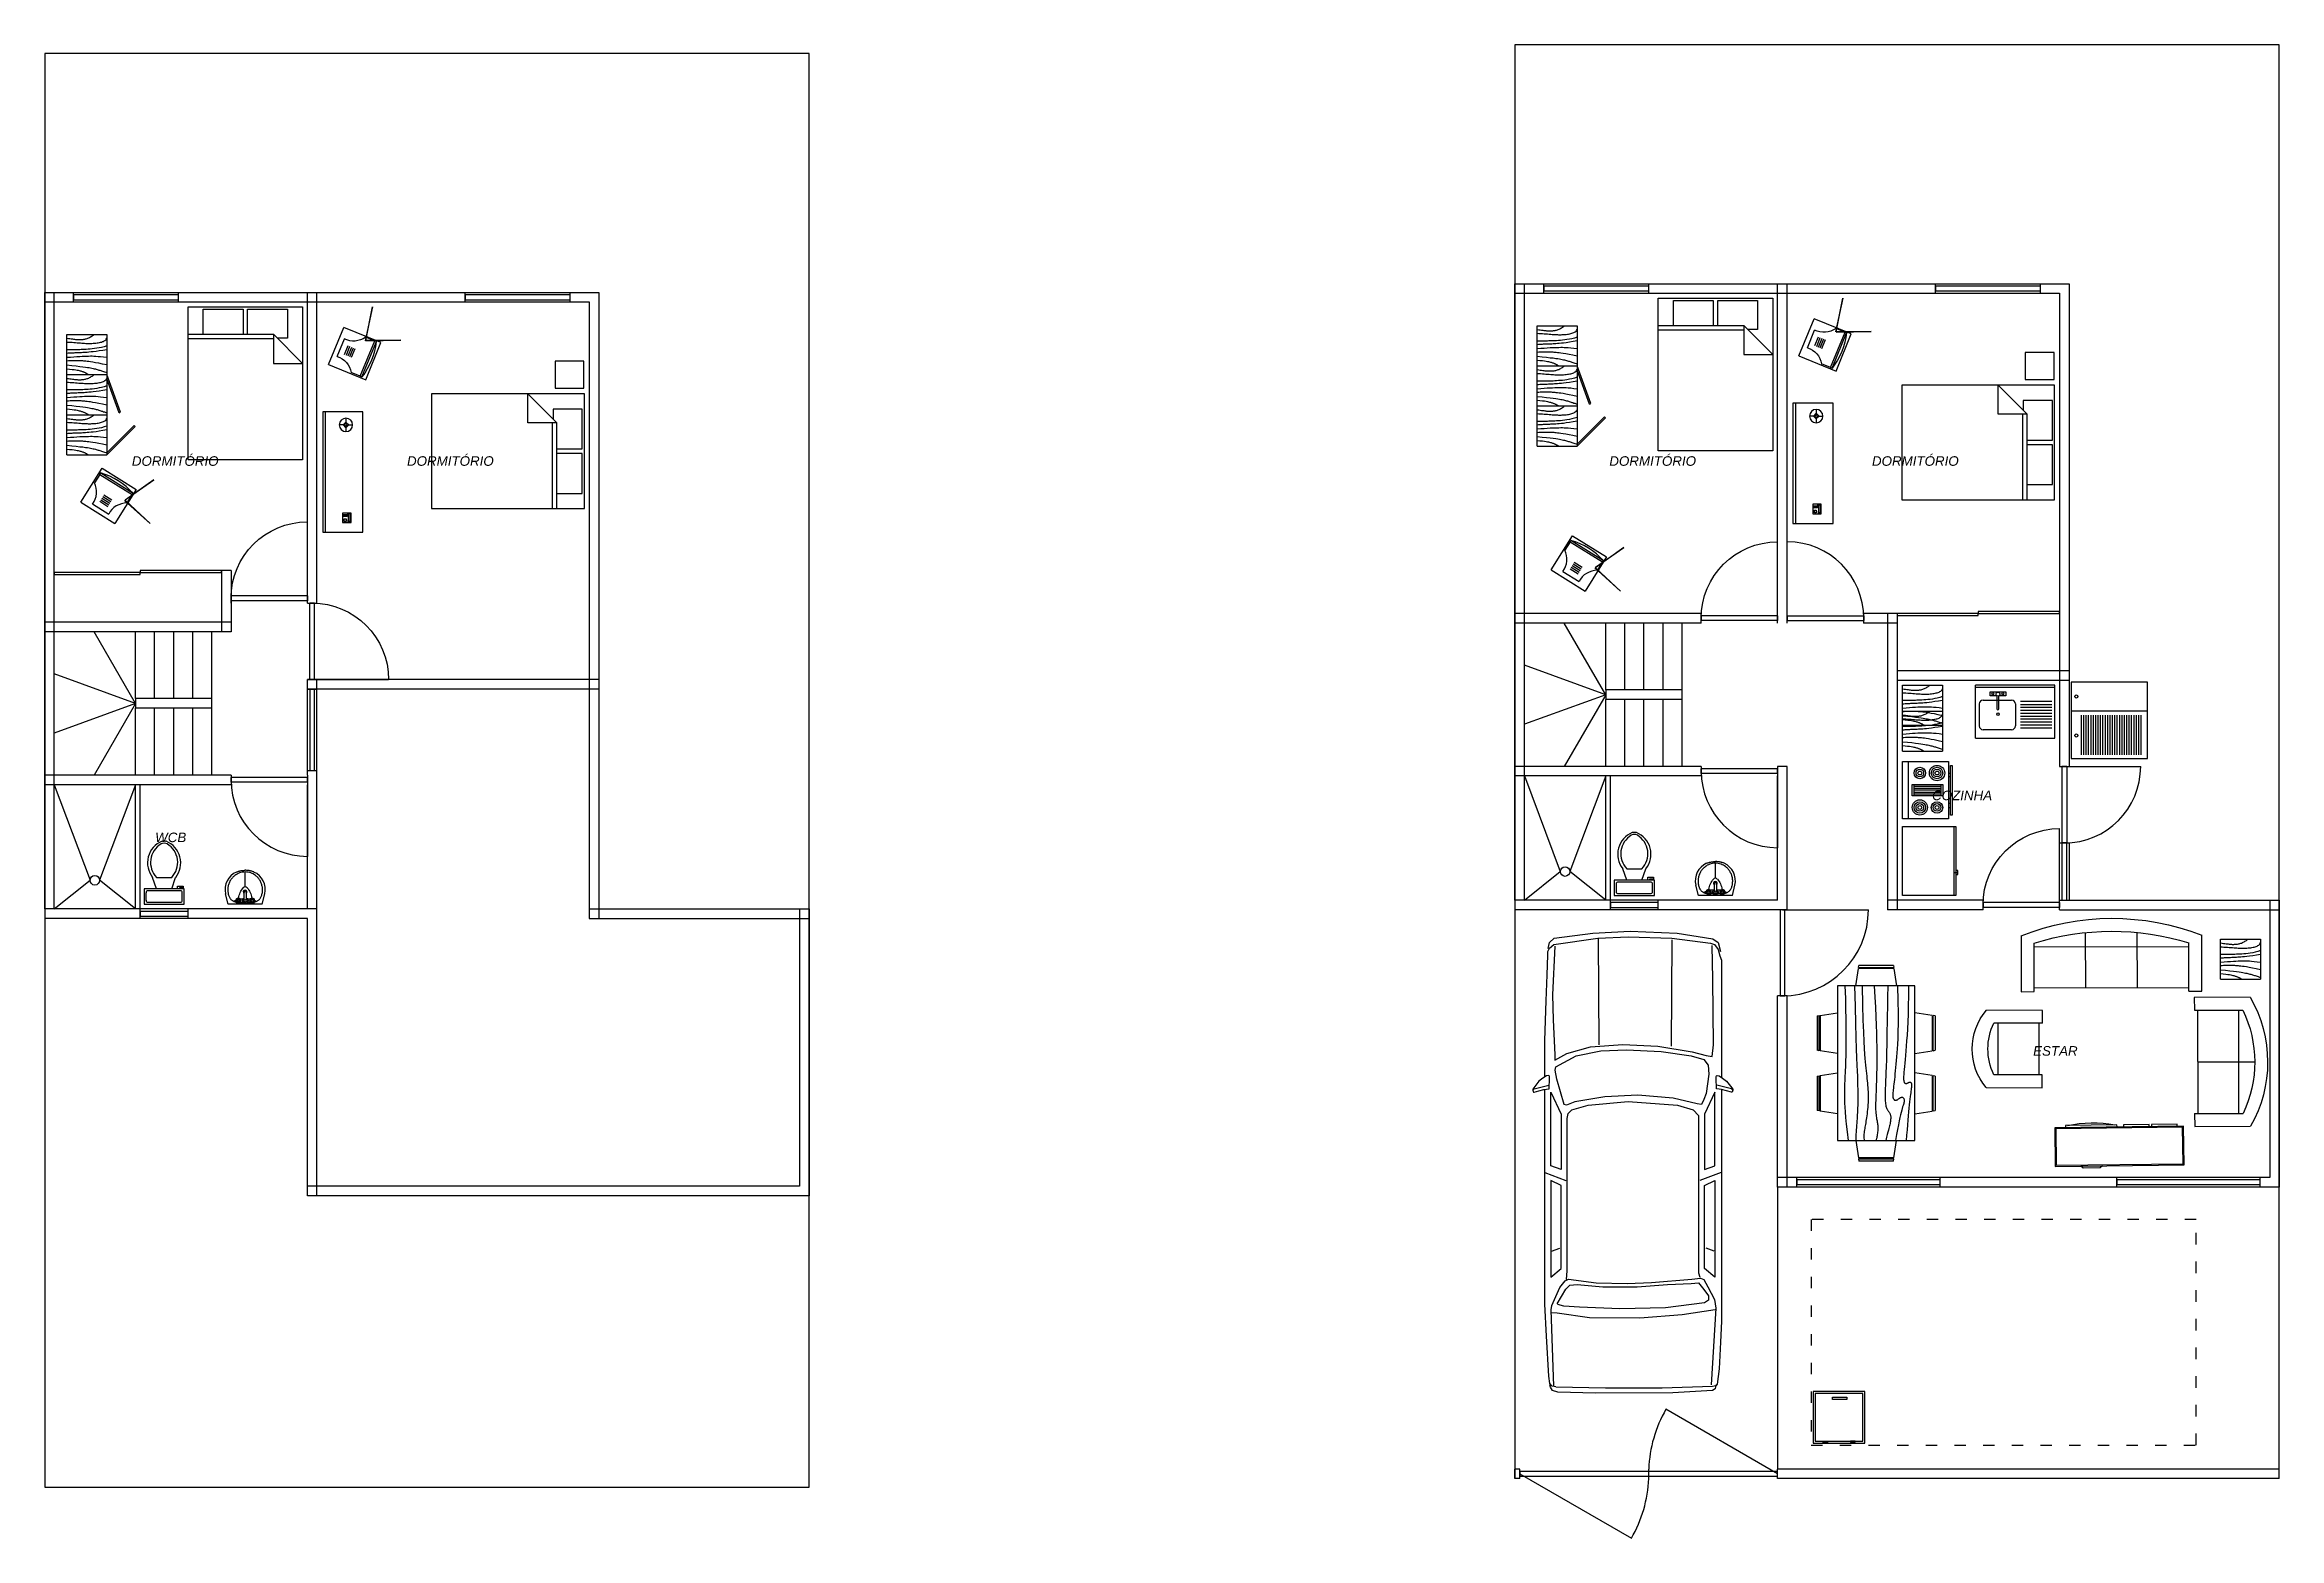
# Model space of a CAD drawing. Header units: millimetres. Extents: x 14669 to 29415, y 2716 to 7684.
# Drawn here: x 14669 to 17008, y 2716 to 4279 of the extents above; entities outside this region: 1.
import ezdxf

# ---------------------------------------------------------------- set-up
doc = ezdxf.new("R2010")
doc.units = ezdxf.units.MM
doc.linetypes.add('ACAD_ISO03W100', pattern=[30, 12, -18])
for name, color, linetype in [('escaleras', 2, 'Continuous'), ('linderos', 2, 'Continuous'), ('muebles', 1, 'Continuous'), ('muros_carga', 3, 'Continuous'), ('puertas', 2, 'Continuous'), ('ventanas', 1, 'Continuous')]:
    doc.layers.add(name, color=color, linetype=linetype)
doc.styles.add('CUADRO1', font='ariali.ttf', dxfattribs={"height": 1})

msp = doc.modelspace()

# ---------------------------------------------------------------- texts
at = {"style": 'CUADRO1'}
for s, height, p in [('DORMITÓRIO', 1, (29406.2, 7682.7)), ('DORMITÓRIO', 10, (14760.3, 3838.3)), ('DORMITÓRIO', 10, (15048.3, 3838.3)), ('DORMITÓRIO', 10, (16306.7, 3838.3)), ('DORMITÓRIO', 10, (16581.6, 3838.3)), ('COZINHA', 10, (16644.5, 3488.5)), ('WCB', 10, (14784.7, 3444.6)), ('ESTAR', 10, (16750.3, 3221.2))]:
    msp.add_text(s, height=height, dxfattribs=at).set_placement(p)

# ---------------------------------------------------------------- blocks, each defined once
blk = doc.blocks.new('tele 20 inch')
at = {"layer": 'muebles'}
for p, q in [((3994.9, 1810.9), (4034.9, 1810.9)), ((3994.9, 1809.1), (3994.9, 1810.9)), ((3994.9, 1809.1), (4034.9, 1809.1)), ((3994.9, 1809.1), (3994.9, 1798.8)), ((4034.9, 1809.1), (4034.9, 1810.9)), ((4034.9, 1809.1), (4034.9, 1798.8)), ((4004.9, 1778.8), (4024.9, 1778.8)), ((4009.9, 1793.2), (4019.9, 1793.2)), ((4009.9, 1791.2), (4019.9, 1791.2)), ((4009.9, 1789.2), (4019.9, 1789.2)), ((4009.9, 1787.2), (4019.9, 1787.2)), ((4009.9, 1785.2), (4019.9, 1785.2))]:
    blk.add_line(p, q, dxfattribs=at)
for centre, radius, start, end in [((4014.9, 1740.8), 72.8, 74.0627, 105.9373), ((3983.5, 1780.6), 21.5, 355.1668, 57.9633), ((4046.3, 1780.6), 21.5, 122.0367, 184.8332)]:
    blk.add_arc(centre, radius, start, end, dxfattribs=at)
blk = doc.blocks.new('Bed - Queen')
at = {"linetype": 'Continuous'}
for p, q in [((0, -80.00003), (0, 0)), ((0, 0), (59.99999, 0)), ((59.99999, 0), (59.99999, -80.00003)), ((7.99999, -1.2), (28.79998, -1.2)), ((7.99999, -14.4), (7.99999, -1.2)), ((28.79998, -1.2), (28.79998, -14.4)), ((31.19999, -1.2), (51.99999, -1.2)), ((31.19999, -14.4), (31.19999, -1.2)), ((51.99999, -1.2), (51.99999, -16.4)), ((0, -14.4), (44.8, -14.4)), ((44.8, -16.8), (0, -16.8)), ((59.99999, -29.6), (44.8, -14.4)), ((44.8, -14.4), (44.8, -29.6)), ((51.99999, -16.4), (46.79936, -16.4)), ((44.8, -29.6), (59.99999, -29.6)), ((59.99999, -80.00003), (0, -80.00003))]:
    blk.add_line(p, q, dxfattribs=at)
blk = doc.blocks.new('puerta 80 cm')
at = {"layer": 'puertas'}
for p, q in [((4020.7, 1310.2), (4020.7, 1390.2)), ((4020.7, 1312.7), (4100.7, 1312.7)), ((4020.7, 1312.7), (4020.7, 1307.7)), ((4100.7, 1312.7), (4100.7, 1307.7)), ((4020.7, 1307.7), (4100.7, 1307.7))]:
    blk.add_line(p, q, dxfattribs=at)
blk.add_arc((4020.7, 1310.2), 80, 0, 90, dxfattribs=at)
at = {"layer": 'ventanas'}
for p, q in [((4020.7, 1305.2), (4020.7, 1315.2)), ((4100.7, 1305.2), (4100.7, 1315.2))]:
    blk.add_line(p, q, dxfattribs=at)
blk = doc.blocks.new('Toilet - top')
for p, q in [((-10, -8.5), (-8, -8.5)), ((-10, -9.5), (-10, -8.5)), ((-7, -9.5), (-10, -9.5)), ((-8, -8.5), (-8, -8)), ((-7, -8), (-7, -9.5)), ((-4, -8), (-6, -14)), ((4, -8), (6, -14)), ((9.5, -6), (9.5, -2)), ((4, -14), (-4, -14))]:
    blk.add_line(p, q)
blk.add_lwpolyline([(10.5, -8), (10.5, 0), (-10.5, 0), (-10.5, -8)], close=True)
for points in [[(-9.5, -2), (-9.5, -6)], [(8.5, -1), (-8.5, -1)], [(-8.5, -7), (8.5, -7)]]:
    blk.add_lwpolyline(points)
for centre, radius, start, end in [((-8.6, -1.9), 0.884, 81.8699, 188.1301), ((-8.6, -6.1), 0.884, 171.8699, 278.1301), ((8.6, -1.9), 0.884, 351.8699, 98.1301), ((8.6, -6.1), 0.884, 261.8699, 8.1301), ((3.5, -21.6), 12.2, 141.4691, 247.9714), ((4.2, -21.8), 11.3, 136.3677, 238.9468), ((-3.5, -21.6), 12.2, 292.0284, 38.5307), ((-4.2, -21.8), 11.3, 301.053, 43.6321), ((0, -27.9), 4, 245.7318, 294.2682), ((0, -29), 4, 254.8605, 285.1395)]:
    blk.add_arc(centre, radius, start, end)
blk = doc.blocks.new('Faucet - Bathroom top')
for p, q in [((-4.107, 0.125), (-4.375, 0.125)), ((-3.75, 0.4788), (-3.75, 0.75)), ((-3.5, 0.482), (-3.5, 0.75)), ((-3.1461, 0.125), (-2.875, 0.125)), ((3.143, 0.125), (2.875, 0.125)), ((3.5, 0.4788), (3.5, 0.75)), ((3.75, 0.482), (3.75, 0.75)), ((4.1039, 0.125), (4.375, 0.125)), ((-4.1039, -0.125), (-4.375, -0.125)), ((-3.75, -0.4821), (-3.75, -0.75)), ((-3.5, -0.4789), (-3.5, -0.75)), ((-3.143, -0.125), (-2.875, -0.125)), ((-0.5, -0.8639), (-0.5, -4.5)), ((0.5, -4.5), (0.5, -0.8631)), ((3.1461, -0.125), (2.875, -0.125)), ((3.5, -0.4821), (3.5, -0.75)), ((3.75, -0.4789), (3.75, -0.75)), ((4.107, -0.125), (4.375, -0.125))]:
    blk.add_line(p, q)
for centre, radius in [((-3.625, 0), 1.375), ((-4.625, 0), 0.2795), ((-3.625, 0), 0.5), ((-3.625, 1), 0.2795), ((-2.625, 0), 0.2795), ((0, 0), 0.5), ((3.625, 0), 1.375), ((2.625, 0), 0.2795), ((3.625, 0), 0.5), ((3.625, 1), 0.2795), ((4.625, 0), 0.2795), ((-3.625, -1), 0.2795), ((3.625, -1), 0.2795)]:
    blk.add_circle(centre, radius)
for centre, radius, start, end in [((-3.625, 0), 1, 105.2407, 164.2093), ((-3.625, 0), 1, 16.44125, 74.07887), ((0, 0), 1.5, 289.6514, 250.3603), ((0, 0), 1, 300.3431, 239.7554), ((3.625, 0), 1, 106.12, 164.0884), ((3.625, 0), 1, 16.23422, 73.90469), ((-3.625, 0), 1, 196.2342, 253.9047), ((-3.625, 0), 1, 286.12, 344.0884), ((0, -4.5), 0.5, 180, 0), ((3.625, 0), 1, 196.4413, 254.0789), ((3.625, 0), 1, 285.2407, 344.2093)]:
    blk.add_arc(centre, radius, start, end)
blk = doc.blocks.new('Lavabo 35 x 35 cm')
at = {"layer": 'muebles'}
for p, q in [((4127.7, 1458.9), (4125.1, 1469.8)), ((4163.4, 1458.9), (4127.7, 1458.9)), ((4135.6, 1462.9), (4133.6, 1461.9)), ((4155.5, 1462.9), (4157.4, 1461.9)), ((4163.4, 1458.9), (4166, 1469.8))]:
    blk.add_line(p, q, dxfattribs=at)
for points in [[(4134.8, 1488.9), (4134, 1488.3), (4133.3, 1487.7), (4132.7, 1487.1), (4132.7, 1487.1), (4132.1, 1486.4), (4131.5, 1485.7), (4130.9, 1485), (4130.4, 1484.2), (4129.9, 1483.5), (4129.5, 1482.7), (4129.1, 1481.9), (4128.7, 1481), (4128.7, 1481), (4128.4, 1480.2), (4128.1, 1479.3), (4127.9, 1478.4), (4127.7, 1477.5), (4127.5, 1476.6), (4127.4, 1475.6), (4127.4, 1474.7), (4127.4, 1473.8), (4127.4, 1473.8), (4127.4, 1472.8), (4127.5, 1471.9), (4127.6, 1471), (4127.7, 1470.1), (4127.9, 1469.2), (4128.2, 1468.3), (4128.4, 1467.5), (4128.7, 1466.8), (4128.7, 1466.8), (4129.1, 1466.1), (4129.4, 1465.5), (4129.8, 1464.9), (4130.2, 1464.4), (4130.6, 1463.9), (4131.1, 1463.4), (4131.6, 1463), (4132.1, 1462.7), (4132.1, 1462.7), (4132.7, 1462.4), (4133.2, 1462.1), (4133.8, 1461.8), (4134.4, 1461.6), (4135, 1461.4), (4135.5, 1461.3), (4135.8, 1461.2)], [(4136.4, 1492.6), (4137.2, 1492.9), (4137.9, 1493.1), (4138.5, 1493.3), (4139, 1493.5), (4139.5, 1493.6), (4140, 1493.7), (4140.4, 1493.8), (4140.8, 1493.9), (4141.3, 1494), (4141.7, 1494), (4142.2, 1494.1), (4142.7, 1494.2), (4143.3, 1494.2), (4144, 1494.3), (4144.7, 1494.4), (4145.5, 1494.5)], [(4154.6, 1492.6), (4153.9, 1492.9), (4153.2, 1493.1), (4152.6, 1493.3), (4152, 1493.5), (4151.5, 1493.6), (4151.1, 1493.7), (4150.6, 1493.8), (4150.2, 1493.9), (4149.8, 1494), (4149.3, 1494), (4148.8, 1494.1), (4148.3, 1494.2), (4147.7, 1494.2), (4147.1, 1494.3), (4146.3, 1494.4), (4145.5, 1494.5)], [(4145.5, 1477.1), (4145.5, 1481.9), (4145.5, 1486.8), (4145.5, 1492.6)], [(4155.3, 1461.2), (4155.4, 1461.3), (4156, 1461.4), (4156.7, 1461.6), (4157.2, 1461.8), (4157.8, 1462.1), (4158.4, 1462.4), (4158.9, 1462.7), (4158.9, 1462.7), (4159.4, 1463), (4159.9, 1463.4), (4160.4, 1463.9), (4160.8, 1464.4), (4161.2, 1464.9), (4161.6, 1465.5), (4162, 1466.1), (4162.3, 1466.8), (4162.3, 1466.8), (4162.6, 1467.5), (4162.9, 1468.3), (4163.1, 1469.2), (4163.3, 1470.1), (4163.5, 1471), (4163.6, 1471.9), (4163.6, 1472.8), (4163.7, 1473.8), (4163.7, 1473.8), (4163.7, 1474.7), (4163.6, 1475.6), (4163.5, 1476.6), (4163.3, 1477.5), (4163.1, 1478.4), (4162.9, 1479.3), (4162.6, 1480.2), (4162.3, 1481), (4162.3, 1481), (4161.9, 1481.9), (4161.5, 1482.7), (4161.1, 1483.5), (4160.6, 1484.2), (4160.1, 1485), (4159.6, 1485.7), (4159, 1486.4), (4158.4, 1487.1), (4158.4, 1487.1), (4157.7, 1487.7), (4157, 1488.3), (4156.3, 1488.9)], [(4143.3, 1464.3), (4140.3, 1464.3)], [(4140.6, 1460.8), (4140.9, 1460.8), (4140.9, 1460.8), (4141.4, 1460.8), (4142, 1460.8), (4142.6, 1460.8), (4143, 1460.8)], [(4150.9, 1464.3), (4147.9, 1464.3)], [(4148.1, 1460.8), (4148.5, 1460.8), (4149, 1460.8), (4149.5, 1460.8), (4149.5, 1460.8), (4150.1, 1460.8), (4150.6, 1460.8)]]:
    blk.add_lwpolyline(points, dxfattribs=at)
for points in [[(4156.3, 1488.9, 0.090524), (4151.4, 1491.6, 0.082757), (4145.5, 1492.6, 0.082757), (4139.6, 1491.6, 0.090524), (4134.8, 1488.9)], [(4138.6, 1465.1, -0.050926), (4138.7, 1465.3, -0.133789), (4143.5, 1476.1)], [(4147.6, 1476.1, -0.133789), (4152.4, 1465.3, -0.05536), (4152.4, 1465.1, -0.05536)]]:
    blk.add_lwpolyline(points, format="xyb", dxfattribs=at)
for centre, radius, start, end in [((4144.3, 1474.4), 19.8, 113.6006, 193.5007), ((4145.5, 1474.4), 2.62, 39.2954, 140.7046), ((4145.5, 1471.7), 1.96, 302.5277, 241.1634), ((4146.7, 1474.4), 19.8, 346.4993, 66.3994), ((4145.5, 1471.7), 1.37, 320.1882, 226.5034)]:
    blk.add_arc(centre, radius, start, end, dxfattribs=at)
at = {"layer": 'muebles', "xscale": -2, "yscale": 2, "zscale": 2, "rotation": 180}
blk.add_blockref('Faucet - Bathroom top', (4145.6, 1462.4), dxfattribs=at)
blk = doc.blocks.new('Phone - Desk')
at = {"linetype": 'Continuous'}
for p, q in [((-4.5, -5), (-4.5, 5)), ((-4.5, 5), (4.5, 5)), ((-4, 4.5), (-4, 2)), ((-4, 2), (-3.25, 2)), ((-3.75, 4.5), (-3.75, 2.25)), ((-1.25, 4.5), (-3.75, 4.5)), ((-3.75, 2.25), (-3.25, 2.25)), ((-3.25, 4), (-3.25, -4)), ((-3.25, 4), (-1.75, 4)), ((-1.75, -4), (-1.75, 4)), ((-1.75, 2.25), (-1.25, 2.25)), ((-1.75, 2), (-1, 2)), ((-1.25, 2.25), (-1.25, 4.5)), ((-1, 2), (-1, 4.5)), ((4, 3.5), (-0.5, 3.5)), ((-0.5, 3.5), (-0.5, 1.5)), ((-0.5, 2.5), (4, 2.5)), ((-0.5, 1.5), (4, 1.5)), ((4, 1.5), (4, 3.5)), ((4.5, 5), (4.5, -5)), ((4.5, -5), (-4.5, -5)), ((-3.75, -2.25), (-3.25, -2.25)), ((-3.75, -4.5), (-3.75, -2.25)), ((-1.25, -4.5), (-3.75, -4.5)), ((-3.25, -4), (-1.75, -4)), ((-1.75, -2.25), (-1.25, -2.25)), ((-1.25, -2.25), (-1.25, -4.5)), ((2.75, -1), (0.75, -1)), ((0.75, -1), (0.75, -4)), ((0.75, -4), (2.75, -4)), ((2.75, -4), (2.75, -1))]:
    blk.add_line(p, q, dxfattribs=at)
blk = doc.blocks.new('ventana 110 cm planta')
at = {"layer": 'ventanas'}
for p, q in [((4008.1, 1900.8), (4008.1, 1910.8)), ((4118.1, 1900.8), (4118.1, 1910.8))]:
    blk.add_line(p, q, dxfattribs=at)
blk.add_lwpolyline([(4008.1, 1903.3), (4118.1, 1903.3), (4118.1, 1908.3), (4008.1, 1908.3)], close=True, dxfattribs=at)
blk = doc.blocks.new('ropero')
at = {"layer": 'muebles', "linetype": 'Continuous'}
for p, q in [((3979.7, 1950.2), (4021.7, 1950.2)), ((3979.7, 1908.2), (4021.7, 1908.2)), ((3979.7, 1866.2), (4021.7, 1866.2))]:
    blk.add_line(p, q, dxfattribs=at)
at = {"layer": 'muebles'}
for p, q in [((4036, 1910.7), (4021.7, 1950.2)), ((4034.6, 1910.2), (4021.7, 1945.8)), ((4021.7, 1868.3), (4050.3, 1897)), ((4021.7, 1866.2), (4051.4, 1895.9)), ((4034.6, 1910.2), (4036, 1910.7)), ((4050.3, 1897), (4051.4, 1895.9))]:
    blk.add_line(p, q, dxfattribs=at)
at = {"layer": 'muebles', "linetype": 'Continuous'}
for points in [[(3979.7, 1950.2), (3979.7, 1992.2), (4021.7, 1992.2), (4021.7, 1950.2)], [(3979.7, 1988.2), (3981.4, 1988), (3982.9, 1987.8), (3984.3, 1987.6), (3985.6, 1987.4), (3986.7, 1987.3), (3987.7, 1987.1), (3988.7, 1987), (3989.6, 1986.9), (3990.5, 1986.9), (3991.3, 1986.8), (3992.2, 1986.8), (3993, 1986.8), (3993.8, 1986.8), (3994.6, 1986.8), (3995.3, 1986.9), (3996.1, 1986.9), (3996.9, 1987), (3997.7, 1987.1), (3998.5, 1987.2), (3999.3, 1987.4), (4000.1, 1987.6), (4001, 1987.9), (4001.8, 1988.2), (4002.7, 1988.5), (4003.6, 1989), (4004.5, 1989.5), (4005.3, 1990), (4006.2, 1990.5), (4006.9, 1991), (4007.6, 1991.4), (4008.2, 1991.9), (4008.6, 1992.2)], [(3979.7, 1984.2), (3981.5, 1984.1), (3983.4, 1984), (3985.2, 1983.9), (3987.1, 1983.7), (3988.9, 1983.6), (3990.7, 1983.5), (3992.4, 1983.3), (3994.1, 1983.2), (3995.6, 1983.1), (3997, 1983), (3998.4, 1982.9), (3999.7, 1982.8), (4001, 1982.8), (4002.2, 1982.7), (4003.5, 1982.7), (4004.8, 1982.7), (4006.1, 1982.8), (4007.4, 1982.9), (4008.7, 1983), (4010.1, 1983.1), (4011.4, 1983.3), (4012.6, 1983.4), (4013.9, 1983.7), (4015, 1983.9), (4016.1, 1984.2), (4017.1, 1984.6), (4018.1, 1984.9), (4019, 1985.4), (4019.7, 1985.9), (4020.5, 1986.6), (4021.1, 1987.3), (4021.7, 1988.2)], [(4021.7, 1980.2), (4018.9, 1979.3), (4016.1, 1978.6), (4013.5, 1978.1), (4011, 1977.6), (4008.6, 1977.3), (4006.3, 1977), (4004.1, 1976.8), (4002, 1976.7), (4000.1, 1976.5), (3998.2, 1976.4), (3996.5, 1976.3), (3994.9, 1976.3), (3993.3, 1976.2), (3991.9, 1976.2), (3990.5, 1976.1), (3989.1, 1976.1), (3987.9, 1976.1), (3986.6, 1976.1), (3985.5, 1976.1), (3984.3, 1976.1), (3983.1, 1976.1), (3982, 1976.1), (3980.9, 1976.1), (3979.7, 1976.2)], [(4021.7, 1976.2), (4017.4, 1975.5), (4013.6, 1974.9), (4010.3, 1974.4), (4007.5, 1974), (4005.1, 1973.8), (4002.9, 1973.6), (4001.1, 1973.4), (3999.4, 1973.3), (3997.9, 1973.2), (3996.4, 1973.1), (3995.1, 1973), (3993.8, 1973), (3992.7, 1972.9), (3991.5, 1972.9), (3990.4, 1972.8), (3989.3, 1972.8), (3988.3, 1972.8), (3987.2, 1972.7), (3986.1, 1972.7), (3984.9, 1972.6), (3983.7, 1972.6), (3982.5, 1972.5), (3981.1, 1972.4), (3979.7, 1972.2)], [(3979.7, 1968.2), (3983.6, 1968.5), (3987.2, 1968.8), (3990.4, 1969), (3993.3, 1969.2), (3995.9, 1969.3), (3998.3, 1969.4), (4000.5, 1969.5), (4002.5, 1969.5), (4004.4, 1969.6), (4006.2, 1969.6), (4008, 1969.5), (4010.1, 1969.4), (4012.4, 1969.2), (4015, 1969), (4018.1, 1968.6), (4021.7, 1968.2)], [(4021.7, 1960.2), (4017.1, 1961.2), (4013.2, 1962), (4009.8, 1962.6), (4007, 1963.1), (4004.7, 1963.5), (4002.8, 1963.7), (4001.1, 1963.9), (3999.8, 1964.1), (3998.6, 1964.2), (3997.6, 1964.3), (3996.6, 1964.4), (3995.7, 1964.4), (3994.9, 1964.5), (3994, 1964.5), (3993, 1964.6), (3991.9, 1964.6), (3990.7, 1964.6), (3989.4, 1964.6), (3987.9, 1964.6), (3986.4, 1964.6), (3984.8, 1964.6), (3983.1, 1964.5), (3981.4, 1964.4), (3979.7, 1964.2)], [(3979.7, 1960.2), (3985.1, 1959.7), (3989.6, 1959.2), (3993.4, 1958.7), (3996.6, 1958.4), (3999.2, 1958), (4001.3, 1957.7), (4003.1, 1957.4), (4004.7, 1957.1), (4006.1, 1956.8), (4007.3, 1956.5), (4008.5, 1956.3), (4009.6, 1956), (4010.6, 1955.7), (4011.5, 1955.5), (4012.5, 1955.2), (4013.4, 1954.9), (4014.3, 1954.6), (4015.3, 1954.3), (4016.2, 1954), (4017.2, 1953.7), (4018.2, 1953.3), (4019.3, 1953), (4020.5, 1952.6), (4021.7, 1952.2)], [(3979.7, 1956.2), (3982.7, 1955.9), (3985.2, 1955.6), (3987.3, 1955.4), (3989.1, 1955.1), (3990.5, 1954.8), (3991.7, 1954.6), (3992.7, 1954.3), (3993.6, 1954.1), (3994.4, 1953.9), (3995.1, 1953.6), (3995.8, 1953.4), (3996.5, 1953.2), (3997.1, 1952.9), (3997.7, 1952.7), (3998.2, 1952.5), (3998.8, 1952.2), (3999.3, 1952), (3999.8, 1951.7), (4000.3, 1951.5), (4000.7, 1951.2), (4001.2, 1951), (4001.6, 1950.7), (4001.9, 1950.5), (4002.3, 1950.2)], [(3979.7, 1908.2), (3979.7, 1950.2), (4021.7, 1950.2), (4021.7, 1908.2)], [(3979.7, 1946.2), (3981.4, 1946), (3982.9, 1945.8), (3984.3, 1945.6), (3985.6, 1945.4), (3986.7, 1945.3), (3987.7, 1945.1), (3988.7, 1945), (3989.6, 1944.9), (3990.5, 1944.9), (3991.3, 1944.8), (3992.2, 1944.8), (3993, 1944.8), (3993.8, 1944.8), (3994.6, 1944.8), (3995.3, 1944.9), (3996.1, 1944.9), (3996.9, 1945), (3997.7, 1945.1), (3998.5, 1945.2), (3999.3, 1945.4), (4000.1, 1945.6), (4001, 1945.9), (4001.8, 1946.2), (4002.7, 1946.5), (4003.6, 1947), (4004.5, 1947.5), (4005.3, 1948), (4006.2, 1948.5), (4006.9, 1949), (4007.6, 1949.4), (4008.2, 1949.9), (4008.6, 1950.2)], [(3979.7, 1942.2), (3981.5, 1942.1), (3983.4, 1942), (3985.2, 1941.9), (3987.1, 1941.7), (3988.9, 1941.6), (3990.7, 1941.5), (3992.4, 1941.3), (3994.1, 1941.2), (3995.6, 1941.1), (3997, 1941), (3998.4, 1940.9), (3999.7, 1940.8), (4001, 1940.8), (4002.2, 1940.7), (4003.5, 1940.7), (4004.8, 1940.7), (4006.1, 1940.8), (4007.4, 1940.9), (4008.7, 1941), (4010.1, 1941.1), (4011.4, 1941.3), (4012.6, 1941.4), (4013.9, 1941.7), (4015, 1941.9), (4016.1, 1942.2), (4017.1, 1942.6), (4018.1, 1942.9), (4019, 1943.4), (4019.7, 1943.9), (4020.5, 1944.6), (4021.1, 1945.3), (4021.7, 1946.2)], [(4021.7, 1938.2), (4018.9, 1937.3), (4016.1, 1936.6), (4013.5, 1936.1), (4011, 1935.6), (4008.6, 1935.3), (4006.3, 1935), (4004.1, 1934.8), (4002, 1934.7), (4000.1, 1934.5), (3998.2, 1934.4), (3996.5, 1934.3), (3994.9, 1934.3), (3993.3, 1934.2), (3991.9, 1934.2), (3990.5, 1934.1), (3989.1, 1934.1), (3987.9, 1934.1), (3986.6, 1934.1), (3985.5, 1934.1), (3984.3, 1934.1), (3983.1, 1934.1), (3982, 1934.1), (3980.9, 1934.1), (3979.7, 1934.2)], [(4021.7, 1934.2), (4017.4, 1933.5), (4013.6, 1932.9), (4010.3, 1932.4), (4007.5, 1932), (4005.1, 1931.8), (4002.9, 1931.6), (4001.1, 1931.4), (3999.4, 1931.3), (3997.9, 1931.2), (3996.4, 1931.1), (3995.1, 1931), (3993.8, 1931), (3992.7, 1930.9), (3991.5, 1930.9), (3990.4, 1930.8), (3989.3, 1930.8), (3988.3, 1930.8), (3987.2, 1930.7), (3986.1, 1930.7), (3984.9, 1930.6), (3983.7, 1930.6), (3982.5, 1930.5), (3981.1, 1930.4), (3979.7, 1930.2)], [(3979.7, 1926.2), (3983.6, 1926.5), (3987.2, 1926.8), (3990.4, 1927), (3993.3, 1927.2), (3995.9, 1927.3), (3998.3, 1927.4), (4000.5, 1927.5), (4002.5, 1927.5), (4004.4, 1927.6), (4006.2, 1927.6), (4008, 1927.5), (4010.1, 1927.4), (4012.4, 1927.2), (4015, 1927), (4018.1, 1926.6), (4021.7, 1926.2)], [(4021.7, 1918.2), (4017.1, 1919.2), (4013.2, 1920), (4009.8, 1920.6), (4007, 1921.1), (4004.7, 1921.5), (4002.8, 1921.7), (4001.1, 1921.9), (3999.8, 1922.1), (3998.6, 1922.2), (3997.6, 1922.3), (3996.6, 1922.4), (3995.7, 1922.4), (3994.9, 1922.5), (3994, 1922.5), (3993, 1922.6), (3991.9, 1922.6), (3990.7, 1922.6), (3989.4, 1922.6), (3987.9, 1922.6), (3986.4, 1922.6), (3984.8, 1922.6), (3983.1, 1922.5), (3981.4, 1922.4), (3979.7, 1922.2)], [(3979.7, 1918.2), (3985.1, 1917.7), (3989.6, 1917.2), (3993.4, 1916.7), (3996.6, 1916.4), (3999.2, 1916), (4001.3, 1915.7), (4003.1, 1915.4), (4004.7, 1915.1), (4006.1, 1914.8), (4007.3, 1914.5), (4008.5, 1914.3), (4009.6, 1914), (4010.6, 1913.7), (4011.5, 1913.5), (4012.5, 1913.2), (4013.4, 1912.9), (4014.3, 1912.6), (4015.3, 1912.3), (4016.2, 1912), (4017.2, 1911.7), (4018.2, 1911.3), (4019.3, 1911), (4020.5, 1910.6), (4021.7, 1910.2)], [(3979.7, 1914.2), (3982.7, 1913.9), (3985.2, 1913.6), (3987.3, 1913.4), (3989.1, 1913.1), (3990.5, 1912.8), (3991.7, 1912.6), (3992.7, 1912.3), (3993.6, 1912.1), (3994.4, 1911.9), (3995.1, 1911.6), (3995.8, 1911.4), (3996.5, 1911.2), (3997.1, 1910.9), (3997.7, 1910.7), (3998.2, 1910.5), (3998.8, 1910.2), (3999.3, 1910), (3999.8, 1909.7), (4000.3, 1909.5), (4000.7, 1909.2), (4001.2, 1909), (4001.6, 1908.7), (4001.9, 1908.5), (4002.3, 1908.2)], [(3979.7, 1866.2), (3979.7, 1908.2), (4021.7, 1908.2), (4021.7, 1866.2)], [(3979.7, 1904.2), (3981.4, 1904), (3982.9, 1903.8), (3984.3, 1903.6), (3985.6, 1903.4), (3986.7, 1903.3), (3987.7, 1903.1), (3988.7, 1903), (3989.6, 1902.9), (3990.5, 1902.9), (3991.3, 1902.8), (3992.2, 1902.8), (3993, 1902.8), (3993.8, 1902.8), (3994.6, 1902.8), (3995.3, 1902.9), (3996.1, 1902.9), (3996.9, 1903), (3997.7, 1903.1), (3998.5, 1903.2), (3999.3, 1903.4), (4000.1, 1903.6), (4001, 1903.9), (4001.8, 1904.2), (4002.7, 1904.5), (4003.6, 1905), (4004.5, 1905.5), (4005.3, 1906), (4006.2, 1906.5), (4006.9, 1907), (4007.6, 1907.4), (4008.2, 1907.9), (4008.6, 1908.2)], [(3979.7, 1900.2), (3981.5, 1900.1), (3983.4, 1900), (3985.2, 1899.9), (3987.1, 1899.7), (3988.9, 1899.6), (3990.7, 1899.5), (3992.4, 1899.3), (3994.1, 1899.2), (3995.6, 1899.1), (3997, 1899), (3998.4, 1898.9), (3999.7, 1898.8), (4001, 1898.8), (4002.2, 1898.7), (4003.5, 1898.7), (4004.8, 1898.7), (4006.1, 1898.8), (4007.4, 1898.9), (4008.7, 1899), (4010.1, 1899.1), (4011.4, 1899.3), (4012.6, 1899.4), (4013.9, 1899.7), (4015, 1899.9), (4016.1, 1900.2), (4017.1, 1900.6), (4018.1, 1900.9), (4019, 1901.4), (4019.7, 1901.9), (4020.5, 1902.6), (4021.1, 1903.3), (4021.7, 1904.2)], [(4021.7, 1896.2), (4018.9, 1895.3), (4016.1, 1894.6), (4013.5, 1894.1), (4011, 1893.6), (4008.6, 1893.3), (4006.3, 1893), (4004.1, 1892.8), (4002, 1892.7), (4000.1, 1892.5), (3998.2, 1892.4), (3996.5, 1892.3), (3994.9, 1892.3), (3993.3, 1892.2), (3991.9, 1892.2), (3990.5, 1892.1), (3989.1, 1892.1), (3987.9, 1892.1), (3986.6, 1892.1), (3985.5, 1892.1), (3984.3, 1892.1), (3983.1, 1892.1), (3982, 1892.1), (3980.9, 1892.1), (3979.7, 1892.2)], [(4021.7, 1892.2), (4017.4, 1891.5), (4013.6, 1890.9), (4010.3, 1890.4), (4007.5, 1890), (4005.1, 1889.8), (4002.9, 1889.6), (4001.1, 1889.4), (3999.4, 1889.3), (3997.9, 1889.2), (3996.4, 1889.1), (3995.1, 1889), (3993.8, 1889), (3992.7, 1888.9), (3991.5, 1888.9), (3990.4, 1888.8), (3989.3, 1888.8), (3988.3, 1888.8), (3987.2, 1888.7), (3986.1, 1888.7), (3984.9, 1888.6), (3983.7, 1888.6), (3982.5, 1888.5), (3981.1, 1888.4), (3979.7, 1888.2)], [(3979.7, 1884.2), (3983.6, 1884.5), (3987.2, 1884.8), (3990.4, 1885), (3993.3, 1885.2), (3995.9, 1885.3), (3998.3, 1885.4), (4000.5, 1885.5), (4002.5, 1885.5), (4004.4, 1885.6), (4006.2, 1885.6), (4008, 1885.5), (4010.1, 1885.4), (4012.4, 1885.2), (4015, 1885), (4018.1, 1884.6), (4021.7, 1884.2)], [(4021.7, 1876.2), (4017.1, 1877.2), (4013.2, 1878), (4009.8, 1878.6), (4007, 1879.1), (4004.7, 1879.5), (4002.8, 1879.7), (4001.1, 1879.9), (3999.8, 1880.1), (3998.6, 1880.2), (3997.6, 1880.3), (3996.6, 1880.4), (3995.7, 1880.4), (3994.9, 1880.5), (3994, 1880.5), (3993, 1880.6), (3991.9, 1880.6), (3990.7, 1880.6), (3989.4, 1880.6), (3987.9, 1880.6), (3986.4, 1880.6), (3984.8, 1880.6), (3983.1, 1880.5), (3981.4, 1880.4), (3979.7, 1880.2)], [(3979.7, 1876.2), (3985.1, 1875.7), (3989.6, 1875.2), (3993.4, 1874.7), (3996.6, 1874.4), (3999.2, 1874), (4001.3, 1873.7), (4003.1, 1873.4), (4004.7, 1873.1), (4006.1, 1872.8), (4007.3, 1872.5), (4008.5, 1872.3), (4009.6, 1872), (4010.6, 1871.7), (4011.5, 1871.5), (4012.5, 1871.2), (4013.4, 1870.9), (4014.3, 1870.6), (4015.3, 1870.3), (4016.2, 1870), (4017.2, 1869.7), (4018.2, 1869.3), (4019.3, 1869), (4020.5, 1868.6), (4021.7, 1868.2)], [(3979.7, 1872.2), (3982.7, 1871.9), (3985.2, 1871.6), (3987.3, 1871.4), (3989.1, 1871.1), (3990.5, 1870.8), (3991.7, 1870.6), (3992.7, 1870.3), (3993.6, 1870.1), (3994.4, 1869.9), (3995.1, 1869.6), (3995.8, 1869.4), (3996.5, 1869.2), (3997.1, 1868.9), (3997.7, 1868.7), (3998.2, 1868.5), (3998.8, 1868.2), (3999.3, 1868), (3999.8, 1867.7), (4000.3, 1867.5), (4000.7, 1867.2), (4001.2, 1867), (4001.6, 1866.7), (4001.9, 1866.5), (4002.3, 1866.2)]]:
    blk.add_lwpolyline(points, dxfattribs=at)
blk = doc.blocks.new('Lamp - Table')
at = {"linetype": 'Continuous'}
for p, q in [((-1, 0), (-7, 0)), ((0, 3), (-3, 0)), ((-3, 0), (0, -3)), ((0, 7), (0, 1)), ((3, 0), (0, 3)), ((0, -3), (3, 0)), ((1, 0), (7, 0)), ((0, -1), (0, -7))]:
    blk.add_line(p, q, dxfattribs=at)
for radius in [7, 1]:
    blk.add_circle((0, 0), radius, dxfattribs=at)
blk = doc.blocks.new('Sofa - Roundback 7 ft.')
at = {"linetype": 'Continuous'}
for p, q in [((-12.00002, -32.4421), (-12.00003, -6.5971)), ((11.99997, -32.4421), (11.99998, -6.5971)), ((-36.000027, -34), (-36.000027, -11.4696)), ((-35.999844, -13.3819), (35.9998, -13.3819)), ((35.99998, -34), (35.99998, -11.4696)), ((-36.000027, -32.4421), (35.99998, -32.4421))]:
    blk.add_line(p, q, dxfattribs=at)
for points in [[(-36.000027, -34), (-42.000027, -34), (-42.000027, -8)], [(41.99998, -8), (41.99998, -34), (35.99998, -34)]]:
    blk.add_lwpolyline(points, dxfattribs=at)
for centre, radius, start, end in [((0, -114.25), 114.25, 68.43141, 111.5686), ((-0.00001, -127.1968), 121.1968, 72.72033, 107.2797)]:
    blk.add_arc(centre, radius, start, end, dxfattribs=at)
blk = doc.blocks.new('puerta 90 cm')
at = {"layer": 'puertas'}
blk.add_line((4022.3, 1290.6), (4112.3, 1290.6), dxfattribs=at)
blk.add_lwpolyline([(4019.8, 1290.6), (4019.8, 1200.6), (4024.8, 1200.6), (4024.8, 1290.6)], close=True, dxfattribs=at)
blk.add_arc((4022.3, 1290.6), 90, 270, 0, dxfattribs=at)
at = {"layer": 'ventanas'}
for p, q in [((4027.3, 1290.6), (4017.3, 1290.6)), ((4027.3, 1200.6), (4017.3, 1200.6))]:
    blk.add_line(p, q, dxfattribs=at)
blk = doc.blocks.new('saguan')
at = {"layer": 'puertas'}
for p, q in [((4272.5, 868.6), (4155.6, 936.1)), ((4002.5, 863.6), (4002.5, 873.6)), ((4002.5, 868.6), (4119.4, 801.1)), ((4137.5, 863.6), (4137.5, 873.6)), ((4272.5, 863.6), (4272.5, 873.6))]:
    blk.add_line(p, q, dxfattribs=at)
blk.add_lwpolyline([(4002.5, 866.1), (4272.5, 866.1), (4272.5, 871.1), (4002.5, 871.1)], close=True, dxfattribs=at)
for centre, start, end in [((4272.5, 868.4), 149.9257, 177.7949), ((4002.5, 868.8), 329.9257, 357.7949)]:
    blk.add_arc(centre, 135.1, start, end, dxfattribs=at)
blk = doc.blocks.new('CHFA03PL')
at = {"color": 0, "linetype": 'ByBlock'}
for points in [[(-1.651, 1.264), (-1.673, 1.258), (-1.673, 1.252), (-1.66, 1.2), (-1.646, 1.148), (-1.642, 1.121), (-1.639, 1.095), (-1.525, 1.091), (-1.508, 1.091), (-1.502, 1.094), (-1.497, 1.101), (-1.502, 1.121), (-1.527, 1.159), (-1.558, 1.2), (-1.628, 1.254), (-1.643, 1.264), (-1.65, 1.264), (-1.637, 1.252), (-1.609, 1.139), (-1.601, 1.097)], [(-4.736, -0.652), (-4.776, -0.645), (-4.793, -0.617), (-4.817, -0.201), (-4.822, 0.609), (-4.811, 1.003), (-4.793, 1.059), (-4.759, 1.08), (-4.736, 1.087)], [(-1.646, -0.709), (-4.069, -0.709), (-4.288, -0.7), (-4.566, -0.685), (-4.727, -0.666), (-4.745, -0.652), (-4.753, -0.615), (-4.77, -0.089), (-4.77, 0.503), (-4.759, 1.024)], [(-4.754, 1.024), (-4.747, 1.063), (-4.719, 1.088), (-4.645, 1.097), (-4.226, 1.123), (-3.891, 1.14), (-3.454, 1.14), (-1.645, 1.14)], [(-4.747, 1.045), (-3.951, 1.073), (-3.905, 1.066), (-3.842, 1.038), (-3.715, 0.982), (-3.646, 0.925), (-3.629, 0.89), (-3.669, 0.601), (-3.675, 0.277), (-3.663, 0.024), (-3.629, -0.398), (-3.617, -0.49), (-3.634, -0.525), (-3.709, -0.567), (-3.842, -0.638), (-3.934, -0.652), (-4.736, -0.603)], [(-3.951, -0.645), (-4.003, -0.3), (-4.038, 0.144), (-4.032, 0.672), (-3.986, 1.01), (-3.98, 1.073)], [(-3.888, 1.01), (-3.732, 0.918), (-3.692, 0.876), (-3.686, 0.799), (-3.709, 0.531), (-3.709, 0.172), (-3.686, -0.145), (-3.675, -0.391), (-3.669, -0.469), (-3.738, -0.525), (-3.802, -0.574), (-3.848, -0.574), (-3.876, -0.532), (-3.928, -0.124), (-3.94, 0.355), (-3.923, 0.777), (-3.911, 0.939), (-3.894, 1.003)], [(-3.337, 1.069), (-3.305, 0.983)], [(-2.514, 1.14), (-2.598, 0.92)], [(-1.801, 0.935), (-1.537, 1.014), (-1.441, 1.03), (-1.408, 1.022), (-1.293, 0.81), (-1.241, 0.551), (-1.229, 0.284), (-1.248, -0.077), (-1.293, -0.391), (-1.331, -0.524), (-1.389, -0.571), (-1.486, -0.579), (-1.685, -0.548), (-1.749, -0.524), (-1.801, -0.501), (-1.794, -0.454), (-1.736, -0.203), (-1.704, 0.166), (-1.723, 0.512), (-1.775, 0.826), (-1.807, 0.912), (-1.801, 0.935)], [(-1.515, 1.14), (-1.376, 1.14), (-1.132, 1.14), (-0.716, 1.124), (-0.445, 1.116), (-0.24, 1.108), (-0.2, 1.108), (-0.167, 1.091), (-0.127, 1.043), (-0.061, 0.583), (-0.048, 0.268), (-0.061, -0.192), (-0.114, -0.596), (-0.127, -0.636), (-0.18, -0.676), (-0.246, -0.693), (-0.293, -0.709), (-1.518, -0.709)], [(-0.144, 1.034), (-0.655, 1.057), (-0.917, 1.05), (-1.281, 1.034), (-1.339, 1.034), (-1.269, 0.909), (-1.198, 0.66), (-1.173, 0.324), (-1.192, -0.043), (-1.25, -0.402), (-1.288, -0.55), (-1.301, -0.613), (-1.179, -0.628), (-0.489, -0.62), (-0.137, -0.613)], [(-0.169, 1.104), (-0.106, 1.089), (-0.061, 1.042), (-0.01, 0.636), (0.01, 0.246), (-0.01, -0.246), (-0.067, -0.62), (-0.106, -0.675), (-0.201, -0.699)], [(-3.632, 0.912), (-3.543, 0.904), (-1.948, 0.904), (-1.897, 0.896), (-1.858, 0.857), (-1.807, 0.684), (-1.769, 0.268), (-1.807, -0.25), (-1.858, -0.414), (-1.916, -0.47), (-3.562, -0.47), (-3.607, -0.485)], [(-0.067, 0.581), (-1.179, 0.574)], [(-0.08, -0.191), (-1.192, -0.183)], [(-3.337, -0.634), (-3.305, -0.548)], [(-2.514, -0.705), (-2.598, -0.485)], [(-1.651, -0.828), (-1.673, -0.822), (-1.673, -0.816), (-1.66, -0.763), (-1.646, -0.711), (-1.642, -0.685), (-1.639, -0.658), (-1.525, -0.654), (-1.508, -0.654), (-1.502, -0.657), (-1.497, -0.664), (-1.502, -0.685), (-1.527, -0.722), (-1.558, -0.763), (-1.628, -0.817), (-1.643, -0.828), (-1.65, -0.828), (-1.637, -0.816), (-1.609, -0.703), (-1.601, -0.66)]]:
    blk.add_lwpolyline(points, dxfattribs=at)
for points in [[(-2.598, 1.077), (-3.607, 1.077), (-3.517, 0.967), (-2.649, 0.967)], [(-2.443, 1.077), (-1.672, 1.077), (-1.903, 0.967), (-2.482, 0.967)], [(-2.598, -0.642), (-3.607, -0.642), (-3.517, -0.532), (-2.649, -0.532)], [(-2.443, -0.642), (-1.672, -0.642), (-1.903, -0.532), (-2.482, -0.532)]]:
    blk.add_lwpolyline(points, close=True, dxfattribs=at)
blk = doc.blocks.new('tapa cisterna')
at = {"layer": 'puertas'}
for points in [[(7509.6, 6224.1), (7563.6, 6224.1), (7563.6, 6278.1), (7509.6, 6278.1)], [(7511.6, 6226.1), (7561.6, 6226.1), (7561.6, 6276.1), (7511.6, 6276.1)], [(7529.8, 6272.3), (7544.8, 6272.3), (7544.8, 6269.9), (7529.8, 6269.9)], [(7519.9, 6225), (7524.9, 6225), (7524.9, 6226), (7519.9, 6226)], [(7548.7, 6225.1), (7553.7, 6225.1), (7553.7, 6226.1), (7548.7, 6226.1)]]:
    blk.add_lwpolyline(points, close=True, dxfattribs=at)
blk = doc.blocks.new('sillon sencillo Roundback')
at = {"linetype": 'Continuous'}
for p, q in [((-1587.2, -510.5), (-1654.8, -510.5)), ((-1649.1, -582.5), (-1649.1, -510.5)), ((-1591.9, -582.5), (-1591.9, -510.5)), ((-1587.2, -582.5), (-1654.8, -582.5))]:
    blk.add_line(p, q, dxfattribs=at)
for points in [[(-1665.2, -492.5), (-1587.2, -492.5), (-1587.2, -510.5)], [(-1587.2, -582.5), (-1587.2, -600.5), (-1665.2, -600.5)]]:
    blk.add_lwpolyline(points, dxfattribs=at)
for centre, radius, start, end in [((-1601.5, -546.5), 83.5, 139.7034, 220.2963), ((-1579.9, -546.5), 83.1, 154.3191, 205.6787)]:
    blk.add_arc(centre, radius, start, end, dxfattribs=at)
blk = doc.blocks.new('Dining Set - 36 x 72 in.')
at = {"linetype": 'Continuous'}
for p, q in [((-22.2343, 26.00059), (-23.4847, 17.99762)), ((-22.2304, 26), (-5.7608, 26)), ((-22, 27.5), (-22.1562, 26.50042)), ((-5.8416, 26.5), (-22.1534, 26.5)), ((-22, 27.5), (-6, 27.5)), ((-5.8437, 26.49966), (-6, 27.5)), ((-4.5152, 17.99762), (-5.7655, 25.99926)), ((5.7657, 26.00059), (4.5153, 17.99762)), ((5.7696, 26), (22.2392, 26)), ((6, 27.5), (5.8438, 26.50042)), ((22.1584, 26.5), (5.8466, 26.5)), ((6, 27.5), (22, 27.5)), ((22.1563, 26.49966), (22, 27.5)), ((23.4848, 17.99762), (22.2345, 25.99926)), ((36, 18), (-36, 18)), ((-36, 18), (-36, -18)), ((36, -18), (36, 18)), ((-45.5, 8), (-44.5004, 8.15617)), ((-45.5, 8), (-45.5, -8)), ((-44.5, -8.15843), (-44.5, 8.15338)), ((-44.0006, 8.23428), (-35.9976, 9.48474)), ((-44, 8.23041), (-44, -8.23915)), ((44.0006, 8.23428), (35.9976, 9.48474)), ((44, 8.23041), (44, -8.23915)), ((44.5, -8.15843), (44.5, 8.15338)), ((45.5, 8), (44.5005, 8.15617)), ((45.5, 8), (45.5, -8)), ((-44.4997, -8.15631), (-45.5, -8)), ((-35.9976, -9.48476), (-43.9993, -8.2345)), ((35.9976, -9.48476), (43.9993, -8.2345)), ((44.4997, -8.15631), (45.5, -8)), ((-36, -18), (36, -18)), ((-22.2343, -26.0006), (-23.4847, -17.99762)), ((-4.5152, -17.99762), (-5.7655, -25.99928)), ((5.7657, -26.0006), (4.5153, -17.99762)), ((23.4848, -17.99762), (22.2345, -25.99928)), ((-22.2304, -26), (-5.7608, -26)), ((-22, -27.5), (-22.1562, -26.50044)), ((-5.8416, -26.5), (-22.1534, -26.5)), ((-22, -27.5), (-6, -27.5)), ((-5.8437, -26.49967), (-6, -27.5)), ((5.7696, -26), (22.2392, -26)), ((6, -27.5), (5.8438, -26.50044)), ((22.1584, -26.5), (5.8466, -26.5)), ((6, -27.5), (22, -27.5)), ((22.1563, -26.49967), (22, -27.5))]:
    blk.add_line(p, q, dxfattribs=at)
for points in [[(-36, 15), (-31.1772, 14.97754), (-26.8079, 14.91406), (-22.8538, 14.81543), (-19.276, 14.6875), (-16.0362, 14.53613), (-13.0957, 14.36718), (-10.4159, 14.18652), (-7.9583, 14), (-5.6904, 13.81315), (-3.6035, 13.63021), (-1.6954, 13.45508), (0.0365, 13.29166), (1.5945, 13.14388), (2.9811, 13.01562), (4.1988, 12.9108), (5.25, 12.83333), (6.1393, 12.78613), (6.8802, 12.76823), (7.4883, 12.77767), (7.9792, 12.8125), (8.3685, 12.87077), (8.6719, 12.95052), (8.9049, 13.0498), (9.0833, 13.16666), (9.2205, 13.29899), (9.3216, 13.44401), (9.3895, 13.59879), (9.4271, 13.76041), (9.4373, 13.92594), (9.4232, 14.09245), (9.3875, 14.257), (9.3333, 14.41666), (9.2638, 14.56917), (9.1836, 14.71484), (9.0975, 14.85465), (9.0104, 14.98958), (8.9272, 15.1206), (8.8529, 15.2487), (8.7922, 15.37483), (8.75, 15.5), (8.7305, 15.62467), (8.7344, 15.74739), (8.7617, 15.86621), (8.8125, 15.97916), (8.8867, 16.08431), (8.9844, 16.17968), (9.1055, 16.26334), (9.25, 16.33333), (9.4189, 16.38802), (9.6172, 16.42708), (9.8506, 16.45052), (10.125, 16.45833), (10.4463, 16.45052), (10.8203, 16.42708), (11.2529, 16.38802), (11.75, 16.33333), (12.3184, 16.26318), (12.9694, 16.17838), (13.7151, 16.07991), (14.5677, 15.96875), (15.5395, 15.84586), (16.6426, 15.71224), (17.8893, 15.56884), (19.2917, 15.41666), (20.859, 15.25667), (22.5879, 15.08984), (24.4721, 14.91715), (26.5052, 14.73958), (28.6809, 14.5581), (30.9929, 14.3737), (33.4347, 14.18733), (36, 14)], [(-36, 10), (-28.9766, 10.14274), (-23.1725, 10.20442), (-18.4241, 10.19775), (-14.5677, 10.13541), (-11.4399, 10.03011), (-8.877, 9.89453), (-6.7154, 9.74137), (-4.7917, 9.58333), (-2.9698, 9.43082), (-1.2246, 9.28515), (0.4415, 9.14534), (2.026, 9.01041), (3.5266, 8.87939), (4.9408, 8.7513), (6.266, 8.62516), (7.5, 8.5), (8.6411, 8.37549), (9.6914, 8.2539), (10.6538, 8.13818), (11.5312, 8.03125), (12.3267, 7.93603), (13.043, 7.85547), (13.6831, 7.79248), (14.25, 7.75), (14.7471, 7.7303), (15.1797, 7.73307), (15.5537, 7.75732), (15.875, 7.80208), (16.1494, 7.86637), (16.3828, 7.94922), (16.5811, 8.04964), (16.75, 8.16666), (16.8944, 8.29915), (17.0143, 8.44531), (17.1089, 8.60319), (17.1771, 8.77083), (17.218, 8.94629), (17.2305, 9.1276), (17.2137, 9.31282), (17.1667, 9.5), (17.0895, 9.6875), (16.987, 9.875), (16.8649, 10.0625), (16.7292, 10.25), (16.5856, 10.4375), (16.4401, 10.625), (16.2985, 10.8125), (16.1667, 11), (16.05, 11.18733), (15.9518, 11.3737), (15.8752, 11.5581), (15.8229, 11.73958), (15.798, 11.91715), (15.8034, 12.08984), (15.842, 12.25667), (15.9167, 12.41666), (16.0295, 12.56836), (16.1784, 12.70833), (16.3605, 12.83268), (16.5729, 12.9375), (16.8127, 13.01888), (17.0768, 13.07291), (17.3625, 13.0957), (17.6667, 13.08333), (17.9894, 13.03312), (18.3418, 12.94726), (18.7382, 12.82918), (19.1927, 12.68229), (19.7195, 12.51001), (20.3327, 12.31575), (21.0465, 12.10294), (21.875, 11.875), (22.8357, 11.63354), (23.959, 11.37304), (25.2786, 11.08618), (26.8282, 10.76562), (28.6414, 10.40405), (30.752, 9.99414), (33.1936, 9.52856), (36, 9)], [(-36, 5.5), (-30.7157, 5.3348), (-26.069, 5.20963), (-21.9946, 5.11767), (-18.4271, 5.05208), (-15.3009, 5.00602), (-12.5508, 4.97265), (-10.1112, 4.94515), (-7.9167, 4.91666), (-5.909, 4.88167), (-4.0586, 4.83984), (-2.3429, 4.79215), (-0.7396, 4.73958), (0.7739, 4.6831), (2.22, 4.6237), (3.6213, 4.56233), (5, 4.5), (6.373, 4.43782), (7.7344, 4.3776), (9.0723, 4.32129), (10.375, 4.27083), (11.6309, 4.22819), (12.8281, 4.19531), (13.9551, 4.17415), (15, 4.16666), (15.954, 4.17448), (16.819, 4.19791), (17.6001, 4.23698), (18.3021, 4.29166), (18.9299, 4.36198), (19.4883, 4.44791), (19.9823, 4.54948), (20.4167, 4.66666), (20.7969, 4.79899), (21.1302, 4.94401), (21.4245, 5.09879), (21.6875, 5.26041), (21.9271, 5.42594), (22.1511, 5.59245), (22.3672, 5.757), (22.5834, 5.91666), (22.8065, 6.06868), (23.0404, 6.21093), (23.2879, 6.34147), (23.5521, 6.45833), (23.8358, 6.55957), (24.142, 6.64323), (24.4735, 6.70735), (24.8334, 6.75), (25.2235, 6.76969), (25.642, 6.76692), (26.0858, 6.74267), (26.5521, 6.69791), (27.0379, 6.63362), (27.5404, 6.55078), (28.0565, 6.45036), (28.5834, 6.33333), (29.1242, 6.19987), (29.7071, 6.04687), (30.3661, 5.87044), (31.1354, 5.66666), (32.0493, 5.43164), (33.142, 5.16146), (34.4475, 4.85221), (36, 4.5)], [(-36, -1), (-30.7915, -0.6591), (-26.0195, -0.38216), (-21.6519, -0.16284), (-17.6563, 0.00521), (-14.0005, 0.12833), (-10.6523, 0.21289), (-7.5796, 0.26522), (-4.75, 0.29166), (-2.134, 0.29793), (0.2878, 0.28711), (2.5317, 0.26163), (4.6146, 0.22396), (6.5529, 0.17651), (8.3633, 0.12174), (10.0623, 0.06209), (11.6667, 0), (13.1899, -0.06201), (14.6341, -0.1211), (15.9982, -0.17432), (17.2813, -0.21875), (18.4823, -0.25147), (19.6003, -0.26953), (20.6343, -0.27002), (21.5834, -0.25), (22.4481, -0.20768), (23.2357, -0.14584), (23.9549, -0.06836), (24.6146, 0.02083), (25.2235, 0.11784), (25.7904, 0.21875), (26.3241, 0.31966), (26.8334, 0.41666), (27.3265, 0.50618), (27.8099, 0.58593), (28.2894, 0.65397), (28.7709, 0.70833), (29.2601, 0.74707), (29.763, 0.76823), (30.2855, 0.76985), (30.8334, 0.75), (31.4088, 0.70784), (31.9994, 0.64713), (32.589, 0.57275), (33.1615, 0.48958), (33.7008, 0.4025), (34.1908, 0.3164), (34.6153, 0.23616), (34.9584, 0.16666), (35.2099, 0.11165), (35.3848, 0.07031), (35.504, 0.04069), (35.5886, 0.02083), (35.6594, 0.00879), (35.7377, 0.0026), (35.8442, 0.00032), (36, 0)], [(-36, -6.5), (-27.1843, -6.31267), (-20.084, -6.1263), (-14.469, -5.9419), (-10.1094, -5.76042), (-6.7752, -5.58285), (-4.2363, -5.41016), (-2.2629, -5.24333), (-0.625, -5.08334), (0.8708, -4.93099), (2.2715, -4.78646), (3.5872, -4.64974), (4.8281, -4.52084), (6.0046, -4.39974), (7.127, -4.28646), (8.2053, -4.18099), (9.25, -4.08334), (10.2705, -3.99382), (11.2734, -3.91407), (12.2647, -3.84603), (13.25, -3.79167), (14.2354, -3.75293), (15.2266, -3.73177), (16.2295, -3.73015), (17.25, -3.75), (18.2912, -3.79248), (19.3451, -3.85547), (20.4009, -3.93604), (21.4479, -4.03125), (22.4754, -4.13819), (23.4727, -4.25391), (24.4289, -4.37549), (25.3334, -4.5), (26.1785, -4.62492), (26.9694, -4.74935), (27.7145, -4.87281), (28.4219, -4.99479), (29.1, -5.11483), (29.7572, -5.23242), (30.4016, -5.34709), (31.0417, -5.45834), (31.6837, -5.56437), (32.3262, -5.65821), (32.9658, -5.73153), (33.599, -5.77604), (34.2224, -5.78345), (34.8327, -5.74545), (35.4264, -5.65373), (36, -5.5)], [(-36, -10), (-26.4022, -9.81299), (-18.4675, -9.62891), (-11.9839, -9.45069), (-6.7396, -9.28125), (-2.5226, -9.12354), (0.8789, -8.98047), (3.6769, -8.85498), (6.0833, -8.75), (8.2767, -8.66765), (10.3021, -8.60677), (12.1712, -8.56543), (13.8958, -8.54167), (15.4876, -8.53353), (16.9583, -8.53907), (18.3197, -8.55632), (19.5834, -8.58334), (20.7616, -8.61841), (21.8685, -8.66081), (22.9188, -8.71004), (23.9271, -8.76563), (24.9081, -8.82707), (25.8763, -8.89388), (26.8465, -8.96558), (27.8334, -9.04167), (28.8474, -9.12118), (29.8828, -9.20117), (30.93, -9.27824), (31.9792, -9.34896), (33.0205, -9.40991), (34.0443, -9.45768), (35.0407, -9.48885), (36, -9.5)], [(-36, -14.5), (-30.0881, -14.33513), (-25.0332, -14.21224), (-20.7312, -14.12647), (-17.0781, -14.07292), (-13.97, -14.04671), (-11.3027, -14.04297), (-8.9724, -14.05681), (-6.875, -14.08334), (-4.9224, -14.11833), (-3.0905, -14.16016), (-1.3709, -14.20785), (0.2448, -14.26042), (1.7647, -14.3169), (3.1973, -14.3763), (4.5507, -14.43767), (5.8333, -14.5), (7.0554, -14.5621), (8.235, -14.62175), (9.3922, -14.67652), (10.5469, -14.72396), (11.7192, -14.76164), (12.929, -14.78711), (14.1965, -14.79794), (15.5417, -14.79167), (16.9933, -14.76424), (18.6152, -14.70508), (20.4804, -14.60197), (22.6615, -14.44271), (25.2312, -14.21509), (28.2624, -13.9069), (31.8277, -13.50594), (36, -13)]]:
    blk.add_lwpolyline(points, dxfattribs=at)
blk = doc.blocks.new('Entertainment Center')
at = {"linetype": 'Continuous'}
for p, q in [((-4, 0), (-5, -1)), ((4, 0), (-4, 0)), ((5, -1), (4, 0)), ((-17, -19), (-17, -1)), ((-17, -1), (43, -1)), ((-16.5, -18.5), (-16.5, -1.5)), ((-16.5, -1.5), (42.5, -1.5)), ((42.5, -1.5), (42.5, -18.5)), ((43, -1), (43, -19)), ((43, -19), (-17, -19)), ((42.5, -18.5), (-16.5, -18.5)), ((-12, -20), (-12, -19)), ((12, -20), (-12, -20)), ((12, -19), (12, -20)), ((15, -20), (15, -19)), ((27, -20), (15, -20)), ((27, -19), (27, -20)), ((28, -20), (28, -19)), ((40, -20), (28, -20)), ((40, -19), (40, -20))]:
    blk.add_line(p, q, dxfattribs=at)
blk.add_arc((0, 40), 61, 259.6111, 280.3889, dxfattribs=at)
blk = doc.blocks.new('Sofa - Roundback Loveseat 5 ft.')
at = {"linetype": 'Continuous'}
for p, q in [((0, -32.44198), (0, -5.99998)), ((-24, -33.99998), (-24, -11.46958)), ((-23.9998, -13.38178), (23.99986, -13.38178)), ((24.00004, -33.99998), (24.00004, -11.46958)), ((-24, -32.44198), (24.00004, -32.44198))]:
    blk.add_line(p, q, dxfattribs=at)
for points in [[(-24, -33.99998), (-30, -33.99998), (-30, -7.99998)], [(30.00004, -7.99998), (30.00004, -33.99998), (24.00004, -33.99998)]]:
    blk.add_lwpolyline(points, dxfattribs=at)
for centre, radius, start, end in [((0, -60.24998), 60.24998, 60.13715, 119.8628), ((0, -61.38438), 55.38444, 64.32083, 115.6792)]:
    blk.add_arc(centre, radius, start, end, dxfattribs=at)
blk = doc.blocks.new('Table - Square Woodgrain 42 x 42 in.')
at = {"linetype": 'Continuous'}
blk.add_line((0, -42), (42, -42), dxfattribs=at)
for points in [[(0, -4), (1.704, -4.2172), (3.2358, -4.4188), (4.615, -4.604), (5.8615, -4.7721), (6.9951, -4.9224), (8.0357, -5.0541), (9.0031, -5.1667), (9.9171, -5.2594), (10.7951, -5.3316), (11.6445, -5.3836), (12.4702, -5.4157), (13.277, -5.4283), (14.0698, -5.4217), (14.8535, -5.3964), (15.6331, -5.3526), (16.4133, -5.2908), (17.1986, -5.2103), (17.9913, -5.1062), (18.793, -4.9727), (19.6056, -4.8038), (20.4307, -4.5937), (21.2701, -4.3365), (22.1256, -4.0262), (22.9989, -3.6571), (23.888, -3.2272), (24.7756, -2.7516), (25.6408, -2.2491), (26.4624, -1.7387), (27.2195, -1.2395), (27.891, -0.7703), (28.456, -0.3501), (28.8934, 0.002)], [(0, -42), (0, 0), (42, 0), (42, -42)], [(0, -8), (1.8203, -8.1001), (3.6741, -8.2149), (5.5411, -8.3408), (7.4011, -8.4741), (9.2339, -8.6112), (11.0193, -8.7484), (12.7371, -8.8821), (14.3671, -9.0086), (15.8954, -9.1246), (17.3337, -9.2278), (18.6997, -9.3159), (20.0116, -9.387), (21.2871, -9.4389), (22.5442, -9.4696), (23.8008, -9.477), (25.0749, -9.459), (26.3791, -9.4137), (27.7049, -9.3403), (29.0383, -9.2382), (30.3655, -9.1068), (31.6728, -8.9455), (32.9461, -8.7535), (34.1717, -8.5304), (35.3358, -8.2756), (36.4268, -7.9863), (37.443, -7.6521), (38.3849, -7.2603), (39.253, -6.7986), (40.048, -6.2542), (40.7705, -5.6147), (41.421, -4.8674), (42, -4)], [(42, -12), (39.1784, -12.8621), (36.4519, -13.5654), (33.8246, -14.1294), (31.3004, -14.5731), (28.8832, -14.9161), (26.577, -15.1775), (24.3858, -15.3768), (22.3136, -15.5332), (20.3622, -15.6632), (18.5254, -15.7718), (16.7947, -15.8612), (15.1618, -15.9338), (13.6183, -15.9916), (12.1558, -16.0369), (10.7659, -16.0718), (9.4403, -16.0987), (8.1703, -16.1191), (6.9461, -16.1325), (5.7577, -16.1377), (4.595, -16.1335), (3.4479, -16.1188), (2.3064, -16.0924), (1.1604, -16.0532), (0, -16)], [(42, -16), (37.6529, -16.7365), (33.8802, -17.329), (30.6179, -17.7961), (27.8015, -18.1561), (25.3668, -18.4275), (23.2497, -18.6288), (21.3859, -18.7785), (19.7111, -18.8949), (18.1693, -18.9939), (16.7375, -19.0795), (15.401, -19.1534), (14.1449, -19.217), (12.9544, -19.2717), (11.8148, -19.3191), (10.7113, -19.3606), (9.6291, -19.3976), (8.5534, -19.4323), (7.47, -19.4689), (6.3643, -19.5122), (5.222, -19.5672), (4.0288, -19.6386), (2.7703, -19.7313), (1.4321, -19.8501), (0, -20)], [(0, -24), (3.9243, -23.6805), (7.4766, -23.4138), (10.6891, -23.1954), (13.5943, -23.0205), (16.2247, -22.8847), (18.6125, -22.7832), (20.7903, -22.7116), (22.7903, -22.6651), (24.6563, -22.642), (26.4764, -22.6507), (28.35, -22.7024), (30.3766, -22.8084), (32.6555, -22.98), (35.2861, -23.2283), (38.3678, -23.5645), (42, -24)], [(42, -32), (37.392, -31.017), (33.4585, -30.2231), (30.1291, -29.5949), (27.3334, -29.109), (25.0009, -28.742), (23.0612, -28.4707), (21.4439, -28.2716), (20.0786, -28.1215), (18.8998, -28.0002), (17.8609, -27.9014), (16.9206, -27.8219), (16.0371, -27.7588), (15.1691, -27.709), (14.2748, -27.6693), (13.3128, -27.6368), (12.2415, -27.6083), (11.0295, -27.5824), (9.6867, -27.5643), (8.233, -27.5608), (6.6884, -27.5787), (5.0728, -27.6248), (3.4062, -27.7058), (1.7086, -27.8286), (0, -28)], [(0, -32), (5.4026, -32.5358), (9.9494, -33.019), (13.7424, -33.4553), (16.8834, -33.8505), (19.4743, -34.2106), (21.6171, -34.5413), (23.4136, -34.8486), (24.9657, -35.1382), (26.3614, -35.4156), (27.6332, -35.6841), (28.7995, -35.9467), (29.8788, -36.2064), (30.8897, -36.4661), (31.8507, -36.7288), (32.7802, -36.9973), (33.6968, -37.2747), (34.6175, -37.5635), (35.5531, -37.8651), (36.5128, -38.1805), (37.506, -38.5108), (38.5421, -38.8568), (39.6302, -39.2197), (40.7797, -39.6004), (42, -40)], [(0, -36), (3.0098, -36.2857), (5.5354, -36.5643), (7.6368, -36.8359), (9.374, -37.1009), (10.807, -37.3597), (11.9957, -37.6126), (13.0002, -37.8599), (13.8804, -38.102), (14.6874, -38.3393), (15.4365, -38.5729), (16.1338, -38.8041), (16.7858, -39.0341), (17.3987, -39.264), (17.9787, -39.4952), (18.5322, -39.7288), (19.0655, -39.9662), (19.5832, -40.2081), (20.0842, -40.4544), (20.5657, -40.7046), (21.0249, -40.9581), (21.459, -41.2144), (21.8653, -41.4731), (22.2409, -41.7335), (22.5831, -41.9951)]]:
    blk.add_lwpolyline(points, dxfattribs=at)
blk = doc.blocks.new('tarja2')
at = {"layer": 'muebles'}
for p, q in [((4926.7, 1813.7), (4926.7, 1878.7)), ((5024.3, 1875.7), (4926.7, 1875.7)), ((4981.9, 1858.9), (5020.6, 1858.9)), ((4981.9, 1855.1), (5020.6, 1855.1)), ((4981.9, 1851.6), (5020.6, 1851.6)), ((4981.9, 1847.9), (5020.6, 1847.9)), ((4981.9, 1844.4), (5020.6, 1844.4)), ((4981.9, 1840.6), (5020.6, 1840.6)), ((4981.9, 1837.1), (5020.6, 1837.1)), ((4981.9, 1833.6), (5020.6, 1833.6)), ((4981.9, 1829.9), (5020.6, 1829.9)), ((4981.9, 1826.3), (5020.6, 1826.3))]:
    blk.add_line(p, q, dxfattribs=at)
at = {"layer": 'muebles', "linetype": 'Continuous'}
for p, q in [((4953.2, 1849.6), (4953.2, 1865.7)), ((4955.5, 1849.6), (4955.5, 1865.7))]:
    blk.add_line(p, q, dxfattribs=at)
at = {"layer": 'muebles'}
blk.add_lwpolyline([(4926.7, 1813.7), (5024.3, 1813.7), (5024.3, 1878.7), (4926.7, 1878.7)], dxfattribs=at)
at = {"layer": 'muebles', "linetype": 'Continuous'}
for points in [[(4931.4, 1828.5), (4931.4, 1855.7)], [(4936.1, 1860.4), (4951.8, 1860.4)], [(4953.2, 1865.4), (4944.7, 1865.4), (4944.7, 1870.7), (4954.6, 1870.7)], [(4951.8, 1860.4), (4971.2, 1860.4)], [(4954.6, 1870.7), (4963.9, 1870.7), (4963.9, 1865.4), (4955.5, 1865.4)], [(4975.8, 1855.7), (4975.8, 1828.5)], [(4971.2, 1823.8), (4936.1, 1823.8)]]:
    blk.add_lwpolyline(points, dxfattribs=at)
for centre, radius in [((4948.1, 1868), 1.3), ((4954.3, 1867.7), 2.34), ((4954.3, 1843.1), 1.56), ((4960.4, 1868), 1.3)]:
    blk.add_circle(centre, radius, dxfattribs=at)
for centre, radius, start, end in [((4936.3, 1855.4), 4.98, 93.3665, 176.6335), ((4954.3, 1849.6), 1.17, 180, 0), ((4970.9, 1855.4), 4.98, 3.3665, 86.6335), ((4936.3, 1828.8), 4.98, 183.3665, 266.6335), ((4970.9, 1828.8), 4.98, 273.3665, 356.6335)]:
    blk.add_arc(centre, radius, start, end, dxfattribs=at)
blk = doc.blocks.new('Range-Oven - 30 in top')
for p, q in [((0, -3), (30, -3)), ((12, -6), (18, -6)), ((13, -20), (13, -6)), ((14, -6), (14, -20)), ((15, -20), (15, -6)), ((16, -6), (16, -20)), ((17, -20), (17, -6)), ((18, -20), (12, -20)), ((6, -24), (6, -25)), ((8, -25), (8, -24)), ((22, -25), (22, -24)), ((24, -24), (24, -25))]:
    blk.add_line(p, q)
for points in [[(0, -24), (0, 0), (30, 0), (30, -24)], [(12, -21), (12, -5), (18, -5), (18, -21)], [(2, -26), (2, -25), (28, -25), (28, -26)]]:
    blk.add_lwpolyline(points, close=True)
for centre, radius in [((6, -9), 4), ((6, -9), 3), ((6, -9), 2), ((6, -9), 1), ((24, -9), 3), ((24, -9), 2), ((24, -9), 1), ((6, -18), 3), ((6, -18), 2), ((6, -18), 1), ((24, -18), 4), ((24, -18), 3), ((24, -18), 2), ((24, -18), 1)]:
    blk.add_circle(centre, radius)
blk = doc.blocks.new('Refrigerator-2 door - 36 in top')
for p, q in [((0, -26.999999), (36, -26.999999)), ((11, -27.999999), (11, -28.999999)), ((11, -28.999999), (13, -28.999999)), ((12, -26.999999), (12, -28.999999)), ((13, -28.999999), (13, -27.999999))]:
    blk.add_line(p, q)
blk.add_lwpolyline([(0, -27.999999), (0, 0), (36, 0), (36, -27.999999)], close=True)
blk = doc.blocks.new('lavadero')
at = {"layer": 'muebles'}
for p, q in [((4569.7, 1679.1), (4649.7, 1679.1)), ((4580.6, 1633), (4580.6, 1674.6)), ((4583.1, 1633), (4583.1, 1674.6)), ((4585.6, 1633), (4585.6, 1674.6)), ((4588.1, 1633), (4588.1, 1674.6)), ((4590.6, 1633), (4590.6, 1674.6)), ((4593.1, 1633), (4593.1, 1674.6)), ((4595.6, 1633), (4595.6, 1674.6)), ((4598.1, 1633), (4598.1, 1674.6)), ((4600.6, 1633), (4600.6, 1674.6)), ((4603.1, 1633), (4603.1, 1674.6)), ((4605.6, 1633), (4605.6, 1674.6)), ((4608.1, 1633), (4608.1, 1674.6)), ((4610.6, 1633), (4610.6, 1674.6)), ((4613.1, 1633), (4613.1, 1674.6)), ((4615.6, 1633), (4615.6, 1674.6)), ((4618.1, 1633), (4618.1, 1674.6)), ((4620.6, 1633), (4620.6, 1674.6)), ((4623.1, 1633), (4623.1, 1674.6)), ((4625.6, 1633), (4625.6, 1674.6)), ((4628.1, 1633), (4628.1, 1674.6)), ((4630.6, 1633), (4630.6, 1674.6)), ((4633.1, 1633), (4633.1, 1674.6)), ((4635.6, 1633), (4635.6, 1674.6)), ((4638.1, 1633), (4638.1, 1674.6)), ((4640.6, 1633), (4640.6, 1674.6)), ((4643.1, 1633), (4643.1, 1674.6))]:
    blk.add_line(p, q, dxfattribs=at)
blk.add_lwpolyline([(4569.7, 1629.1), (4649.7, 1629.1), (4649.7, 1709.1), (4569.7, 1709.1)], close=True, dxfattribs=at)
for centre in [(4575.2, 1694), (4575.2, 1653.2)]:
    blk.add_circle(centre, 1.65, dxfattribs=at)

# ---------------------------------------------------------------- linework, layer by layer
at = {"layer": 'escaleras'}
for p, q in [((16302.9, 3598.8), (16259.6, 3673.8)), ((16302.9, 3603.8), (16302.9, 3673.8)), ((16322.9, 3603.8), (16322.9, 3673.8)), ((16342.9, 3603.8), (16342.9, 3673.8)), ((16362.9, 3603.8), (16362.9, 3673.8)), ((16382.9, 3603.8), (16382.9, 3673.8)), ((14764.1, 3589.7), (14720.8, 3664.7)), ((14764.1, 3594.7), (14764.1, 3664.7)), ((14784.1, 3594.7), (14784.1, 3664.7)), ((14804.1, 3594.7), (14804.1, 3664.7)), ((14824.1, 3594.7), (14824.1, 3664.7)), ((14844.1, 3594.7), (14844.1, 3664.7)), ((16302.9, 3598.8), (16217.9, 3629.8)), ((14764.1, 3589.7), (14679.1, 3620.6)), ((14764.1, 3589.7), (14679.1, 3558.7)), ((14764.1, 3589.7), (14720.8, 3514.7)), ((14764.1, 3514.7), (14764.1, 3584.7)), ((14784.1, 3514.7), (14784.1, 3584.7)), ((14804.1, 3514.7), (14804.1, 3584.7)), ((14824.1, 3514.7), (14824.1, 3584.7)), ((14844.1, 3514.7), (14844.1, 3584.7)), ((16302.9, 3598.8), (16217.9, 3567.9)), ((16302.9, 3598.8), (16259.6, 3523.8)), ((16302.9, 3523.8), (16302.9, 3593.8)), ((16322.9, 3523.8), (16322.9, 3593.8)), ((16342.9, 3523.8), (16342.9, 3593.8)), ((16362.9, 3523.8), (16362.9, 3593.8)), ((16382.9, 3523.8), (16382.9, 3593.8))]:
    msp.add_line(p, q, dxfattribs=at)
at = {"layer": 'linderos'}
msp.add_lwpolyline([(14669.1, 2769.7), (15469.1, 2769.7), (15469.1, 4269.7), (14669.1, 4269.7)], close=True, dxfattribs=at)
msp.add_lwpolyline([(17007.9, 2778.8), (17007.9, 4278.8), (16207.9, 4278.8), (16207.9, 2778.8)], dxfattribs=at)
at = {"layer": 'muebles'}
for p, q in [((15012.2, 4004.7), (15004.4, 3969.2)), ((15005.1, 3969.4), (15012.2, 4004.7)), ((16551, 4013.8), (16543.3, 3978.4)), ((16544, 3978.6), (16551, 4013.8)), ((16580.6, 3978.8), (16544, 3978.6)), ((16544.1, 3978.2), (16580.6, 3978.8)), ((15041.8, 3969.7), (15005.1, 3969.4)), ((15005.3, 3969), (15041.8, 3969.7)), ((14963.1, 3768.8), (14963.1, 3894.8)), ((16501.9, 3777.9), (16501.9, 3903.9)), ((14753.2, 3802.7), (14783.2, 3823.5)), ((14783.2, 3823.5), (14753.3, 3802.3)), ((14779.6, 3777.8), (14752.6, 3802)), ((14753.3, 3802.3), (14779.6, 3777.8)), ((16292.1, 3732.2), (16322, 3753)), ((16322, 3753), (16292.2, 3731.7)), ((16318.5, 3707.3), (16291.5, 3731.5)), ((16292.2, 3731.7), (16318.5, 3707.3)), ((16217.9, 3513.8), (16255.4, 3413.8)), ((16302.9, 3513.8), (16265.4, 3413.8)), ((16302.9, 3383.8), (16302.9, 3513.8)), ((16307.9, 3383.8), (16307.9, 3513.8)), ((14679.1, 3504.7), (14716.6, 3404.7)), ((14764.1, 3504.7), (14726.6, 3404.7)), ((14764.1, 3374.7), (14764.1, 3504.7)), ((14769.1, 3374.7), (14769.1, 3504.7)), ((14679.1, 3374.7), (14716.6, 3404.7)), ((14764.1, 3374.7), (14726.6, 3404.7)), ((16217.9, 3383.8), (16255.4, 3413.8)), ((16302.9, 3383.8), (16265.4, 3413.8))]:
    msp.add_line(p, q, dxfattribs=at)
at = {"layer": 'muebles', "linetype": 'Continuous'}
for p, q in [((14966.2, 3944.2), (14982.1, 3983.1)), ((16505.1, 3953.3), (16521, 3992.2)), ((14707, 3800.1), (14742.6, 3777.8)), ((16245.9, 3729.5), (16281.5, 3707.2))]:
    msp.add_line(p, q, dxfattribs=at)
for points in [[(14966.2, 3944.2), (15005.1, 3928.3), (15021, 3967.2), (14982.1, 3983.1)], [(16505.1, 3953.3), (16544, 3937.4), (16559.9, 3976.3), (16521, 3992.2)], [(14707, 3800.1), (14729.3, 3835.7), (14764.9, 3813.4), (14742.6, 3777.8)], [(16245.9, 3729.5), (16268.1, 3765.1), (16303.7, 3742.9), (16281.5, 3707.2)]]:
    msp.add_lwpolyline(points, dxfattribs=at)
at = {"layer": 'muebles'}
for points in [[(16772.2, 3928.7), (16772.2, 3956.9), (16742.1, 3956.9), (16742.1, 3928.7)], [(15233.4, 3919.5), (15233.4, 3947.8), (15203.3, 3947.8), (15203.3, 3919.5)], [(15002.1, 3894.8), (14960.1, 3894.8), (14960.1, 3768.8), (15002.1, 3768.8)], [(16540.9, 3903.9), (16498.9, 3903.9), (16498.9, 3777.9), (16540.9, 3777.9)], [(14679.1, 3724.7), (14769.1, 3724.7), (14769.1, 3726.7), (14679.1, 3726.7)], [(14769.1, 3726.7), (14854.1, 3726.7), (14854.1, 3728.7), (14769.1, 3728.7)], [(16607.9, 3681.8), (16692.9, 3681.8), (16692.9, 3683.8), (16607.9, 3683.8)], [(16692.9, 3683.8), (16777.9, 3683.8), (16777.9, 3685.8), (16692.9, 3685.8)]]:
    msp.add_lwpolyline(points, close=True, dxfattribs=at)
for centre in [(16260.4, 3413.8), (14721.6, 3404.7)]:
    msp.add_circle(centre, 5, dxfattribs=at)
at = {"layer": 'muros_carga'}
for p, q in [((16207.9, 4028.8), (16787.9, 4028.8)), ((16207.9, 3383.8), (16207.9, 4028.8)), ((16217.9, 3383.8), (16217.9, 4028.8)), ((16482.9, 3673.8), (16482.9, 4028.8)), ((16492.9, 3673.8), (16492.9, 4028.8)), ((16787.9, 4028.8), (16787.9, 3523.8)), ((14669.1, 3374.7), (14669.1, 4019.7)), ((14669.1, 4019.7), (15249.1, 4019.7)), ((14669.1, 4009.7), (15239.1, 4009.7)), ((14679.1, 3374.7), (14679.1, 4019.7)), ((14944.1, 3694.7), (14944.1, 4019.7)), ((14954.1, 3694.7), (14954.1, 4019.7)), ((15239.1, 4009.7), (15239.1, 3364.7)), ((15249.1, 4019.7), (15249.1, 3364.7)), ((16207.9, 4018.8), (16777.9, 4018.8)), ((16777.9, 4018.8), (16777.9, 3523.8)), ((14854.1, 3728.7), (14854.1, 3664.7)), ((14864.1, 3728.7), (14854.1, 3728.7)), ((14864.1, 3728.7), (14864.1, 3664.7)), ((14864.1, 3674.7), (14669.1, 3674.7)), ((16402.9, 3683.8), (16207.9, 3683.8)), ((16402.9, 3673.8), (16207.9, 3673.8)), ((16607.9, 3683.8), (16572.9, 3683.8)), ((16607.9, 3673.8), (16572.9, 3673.8)), ((16597.9, 3683.8), (16597.9, 3373.8)), ((16607.9, 3683.8), (16607.9, 3373.8)), ((14864.1, 3664.7), (14669.1, 3664.7)), ((15249.1, 3614.7), (14944.1, 3614.7)), ((14944.1, 3514.7), (14944.1, 3614.7)), ((15249.1, 3604.7), (14944.1, 3604.7)), ((14954.1, 3514.7), (14954.1, 3614.7)), ((16382.9, 3603.8), (16302.9, 3603.8)), ((16302.9, 3603.8), (16302.9, 3593.8)), ((16382.9, 3593.8), (16382.9, 3603.8)), ((16787.9, 3623.8), (16607.9, 3623.8)), ((16787.9, 3613.8), (16607.9, 3613.8)), ((14764.1, 3594.7), (14764.1, 3584.7)), ((14844.1, 3594.7), (14764.1, 3594.7)), ((14844.1, 3584.7), (14764.1, 3584.7)), ((14844.1, 3584.7), (14844.1, 3594.7)), ((16382.9, 3593.8), (16302.9, 3593.8)), ((14864.1, 3514.7), (14669.1, 3514.7)), ((14954.1, 3374.7), (14954.1, 3514.7)), ((16402.9, 3523.8), (16207.9, 3523.8)), ((16402.9, 3513.8), (16207.9, 3513.8)), ((16492.9, 3523.8), (16482.9, 3523.8)), ((16482.9, 3383.8), (16482.9, 3513.8)), ((16492.9, 3373.8), (16492.9, 3523.8)), ((14864.1, 3504.7), (14669.1, 3504.7)), ((14944.1, 3374.7), (14944.1, 3504.7)), ((16787.9, 3443.8), (16787.9, 3383.8)), ((14954.1, 3374.7), (14669.1, 3374.7)), ((14954.1, 3074.7), (14954.1, 3374.7)), ((15239.1, 3374.7), (15469.1, 3374.7)), ((15459.1, 3374.7), (15459.1, 3084.7)), ((15469.1, 3374.7), (15469.1, 3074.7)), ((16482.9, 3383.8), (16207.9, 3383.8)), ((16482.9, 3373.8), (16207.9, 3373.8)), ((16697.9, 3383.8), (16597.9, 3383.8)), ((16597.9, 3383.8), (16597.9, 3383.8)), ((16697.9, 3373.8), (16597.9, 3373.8)), ((16597.9, 3373.8), (16597.9, 3373.8)), ((16777.9, 3383.8), (17007.9, 3383.8)), ((16777.9, 3373.8), (17007.9, 3373.8)), ((16997.9, 3383.8), (16997.9, 3093.8)), ((17007.9, 3383.8), (17007.9, 3083.8)), ((14944.1, 3364.7), (14669.1, 3364.7)), ((14944.1, 3074.7), (14944.1, 3364.7)), ((15239.1, 3364.7), (15469.1, 3364.7)), ((16482.9, 3083.8), (16482.9, 3283.8)), ((16492.9, 3083.8), (16492.9, 3284)), ((16997.9, 3093.8), (16482.9, 3093.8)), ((15459.1, 3084.7), (14944.1, 3084.7)), ((15469.1, 3074.7), (14944.1, 3074.7)), ((17007.9, 3083.8), (16482.9, 3083.8)), ((16482.9, 3083.8), (16482.9, 2788.8)), ((16212.9, 2788.8), (16207.9, 2788.8)), ((16207.9, 2778.8), (16207.9, 2788.8)), ((17007.9, 2788.8), (16482.9, 2788.8)), ((16212.9, 2778.8), (16207.9, 2778.8)), ((17007.9, 2778.8), (16482.9, 2778.8))]:
    msp.add_line(p, q, dxfattribs=at)
at = {"layer": 'muros_carga', "linetype": 'ACAD_ISO03W100'}
msp.add_lwpolyline([(16517.9, 2813.8), (16920.9, 2813.8), (16920.9, 3049.9), (16517.9, 3049.9)], close=True, dxfattribs=at)
at = {"layer": 'ventanas'}
for p, q in [((14944.1, 3604.7), (14954.1, 3604.7)), ((14944.1, 3519.7), (14954.1, 3519.7)), ((16777.9, 3443.8), (16787.9, 3443.8)), ((14769.1, 3364.7), (14769.1, 3374.7)), ((14819.1, 3364.7), (14819.1, 3374.7)), ((16307.9, 3373.8), (16307.9, 3383.8)), ((16357.9, 3373.8), (16357.9, 3383.8)), ((16777.9, 3383.8), (16787.9, 3383.8)), ((16502.9, 3083.8), (16502.9, 3093.8)), ((16652.9, 3083.8), (16652.9, 3093.8)), ((16837.9, 3083.8), (16837.9, 3093.8)), ((16987.9, 3083.8), (16987.9, 3093.8))]:
    msp.add_line(p, q, dxfattribs=at)
for points in [[(14946.6, 3519.7), (14951.6, 3519.7), (14951.6, 3604.7), (14946.6, 3604.7)], [(16780.4, 3383.8), (16785.4, 3383.8), (16785.4, 3443.8), (16780.4, 3443.8)], [(14769.1, 3367.2), (14819.1, 3367.2), (14819.1, 3372.2), (14769.1, 3372.2)], [(16307.9, 3376.3), (16357.9, 3376.3), (16357.9, 3381.3), (16307.9, 3381.3)], [(16502.9, 3086.3), (16652.9, 3086.3), (16652.9, 3091.3), (16502.9, 3091.3)], [(16837.9, 3086.3), (16987.9, 3086.3), (16987.9, 3091.3), (16837.9, 3091.3)]]:
    msp.add_lwpolyline(points, close=True, dxfattribs=at)

# ---------------------------------------------------------------- block references
at = {"layer": 'muebles'}
for name, p, xscale, yscale, zscale in [('Bed - Queen', (14819.1, 4004.7), 2, 2, 2), ('Bed - Queen', (16357.9, 4013.8), 2, 2, 2), ('tarja2', (12502.3, 2011.9), 0.8500000000003638, 0.8500000000003638, 0.85)]:
    msp.add_blockref(name, p, dxfattribs=dict(at, xscale=xscale, yscale=yscale, zscale=zscale))
at = {"layer": 'muebles', "xscale": -1, "rotation": 247.7677376618375}
for p in [(11813.3, 918.5), (13352.2, 927.7)]:
    msp.add_blockref('tele 20 inch', p, dxfattribs=at)
at = {"layer": 'muebles'}
for name, p in [('ropero', (12251.4, 1992.7)), ('ropero', (10712.5, 1983.6)), ('Table - Square Woodgrain 42 x 42 in.', (16613.5, 3608.9)), ('lavadero', (12220.3, 1903)), ('Table - Square Woodgrain 42 x 42 in.', (16613.4, 3581.7)), ('Lavabo 35 x 35 cm', (10733.4, 1920.8)), ('Lavabo 35 x 35 cm', (12272.2, 1929.9)), ('Table - Square Woodgrain 42 x 42 in.', (16946.3, 3343.1))]:
    msp.add_blockref(name, p, dxfattribs=at)
for name, p, xscale, yscale, zscale, rotation in [('Bed - Queen', (15234, 3793.5), -2, 2, 2, 270), ('Bed - Queen', (16772.8, 3802.7), -2, 2, 2, 270), ('Range-Oven - 30 in top', (16613.7, 3468.9), 2, 2, 2, 90), ('Toilet - top', (14794.1, 3379.7), 2, 2, 2, 180), ('Toilet - top', (16332.9, 3388.8), 2, 2, 2, 180), ('Refrigerator-2 door - 36 in top', (16613.5, 3388.8), 2, 2, 2, 90), ('Sofa - Roundback 7 ft.', (16832.2, 3364.9), -2.249999999999944, 2.25, 2.25, 0.1495556463136172), ('CHFA03PL', (16353.1, 3350.3), 100, 100, 100, 90), ('Dining Set - 36 x 72 in.', (16586, 3213.3), 2.25, 2.25, 2.25, 270), ('Sofa - Roundback Loveseat 5 ft.', (16995.7, 3214.9), -2.249999999998787, 2.25, 2.25, 270.1686801240212), ('sillon sencillo Roundback', (17948.8, 2814.1), -0.7499999999996186, 0.75, 0.75, 179.8013773539899), ('Entertainment Center', (16811.6, 3103.6), -2.250000000000041, 2.25, 2.25, 180.6938303251133)]:
    msp.add_blockref(name, p, dxfattribs=dict(at, xscale=xscale, yscale=yscale, zscale=zscale, rotation=rotation))
at = {"layer": 'muebles', "xscale": -1}
for name, p in [('Lamp - Table', (14984.4, 3881.1)), ('Lamp - Table', (16523.3, 3890.3)), ('Phone - Desk', (16524.1, 3793)), ('Phone - Desk', (14985.3, 3783.9))]:
    msp.add_blockref(name, p, dxfattribs=at)
at = {"layer": 'muebles', "rotation": 328.008315469733}
for p in [(10380.1, 4411.5), (11919, 4341)]:
    msp.add_blockref('tele 20 inch', p, dxfattribs=at)
at = {"layer": 'puertas'}
for name, p in [('tapa cisterna', (9010.4, -3408.3)), ('saguan', (12210.4, 1915.2))]:
    msp.add_blockref(name, p, dxfattribs=at)
at = {"layer": 'ventanas'}
for name, p in [('ventana 110 cm planta', (12229.9, 2118)), ('ventana 110 cm planta', (12639.9, 2118)), ('ventana 110 cm planta', (10691, 2108.8)), ('ventana 110 cm planta', (11101, 2108.8)), ('puerta 80 cm', (12472.3, 2368.6)), ('puerta 90 cm', (12465.6, 2083.2))]:
    msp.add_blockref(name, p, dxfattribs=at)
at = {"layer": 'ventanas', "xscale": -1}
for p in [(18964.8, 2389.5), (20503.6, 2368.6), (20798.6, 2068.6)]:
    msp.add_blockref('puerta 80 cm', p, dxfattribs=at)
at = {"layer": 'ventanas', "xscale": -1, "rotation": 270}
msp.add_blockref('puerta 80 cm', (13638.9, -406), dxfattribs=at)
at = {"layer": 'ventanas'}
for p, rotation in [((18964.8, 4819.9), 180), ((20503.6, 4829), 180), ((15472.7, 7544.5), 270)]:
    msp.add_blockref('puerta 80 cm', p, dxfattribs=dict(at, rotation=rotation))

msp.set_redraw_order([(e.dxf.handle, doc.entitydb.next_handle()) for e in msp.query("TEXT MTEXT ATTDEF DIMENSION ARC_DIMENSION")])  # texts and dimensions are drawn at this point

doc.saveas('drawing.dxf')
